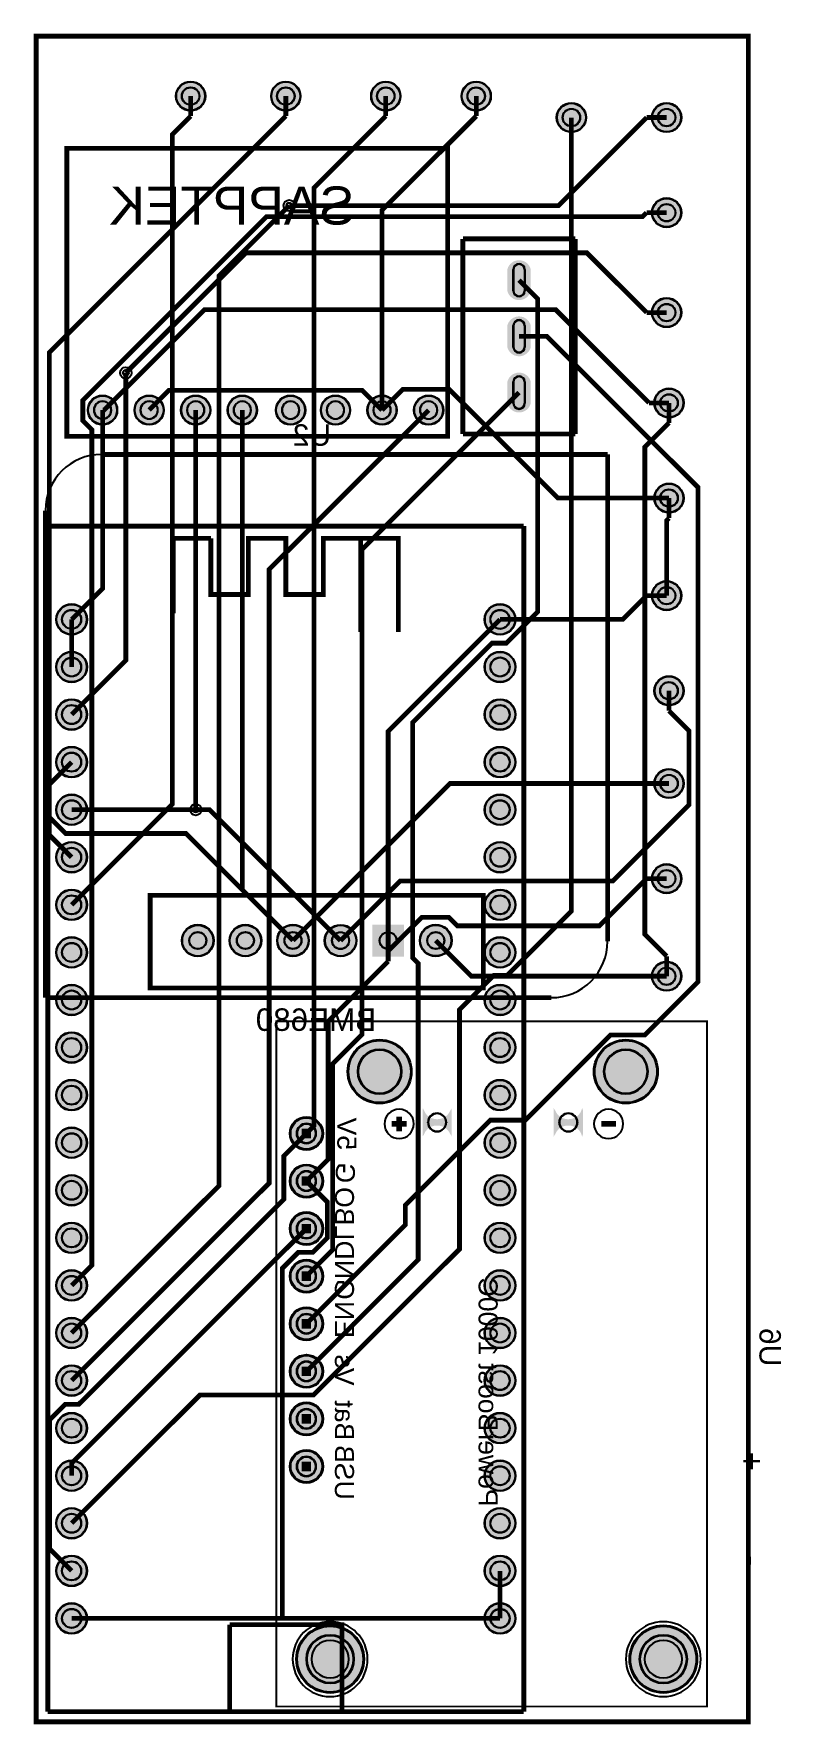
# Model space of a CAD drawing. Header units: millimetres. Extents: x 6.9 to 46.8, y -36.1 to 54.1.
import ezdxf

# ---------------------------------------------------------------- set-up
doc = ezdxf.new("R2010")
doc.units = ezdxf.units.MM
for name, color, linetype, true_color in [('BoardOutLine', 7, 'Continuous', 0xff00ff), ('BottomLayer', 7, 'Continuous', 0x0000ff), ('BottomSilkLayer', 7, 'Continuous', 0x66cc33), ('BottomSolderMaskLayer', 7, 'Continuous', 0xaa00ff), ('Document', 7, 'Continuous', 0xffffff), ('Hole', 7, 'Continuous', 0x222222), ('Inner1', 7, 'Continuous', 0x999966), ('Inner2', 7, 'Continuous', 0x008000), ('Multi-Layer', 7, 'Continuous', 0xc0c0c0), ('TopSilkLayer', 7, 'Continuous', 0xffcc00), ('TopSolderMaskLayer', 7, 'Continuous', 0x800080)]:
    doc.layers.add(name, color=color, linetype=linetype, true_color=true_color)
doc.styles.get("Standard").update_dxf_attribs({"font": 'arial.ttf'})

msp = doc.modelspace()

# ---------------------------------------------------------------- texts
at = {"layer": 'BottomSilkLayer', "text_generation_flag": 2}
for s, height, p in [('U2', 1.143002286004572, (22.731775463551003, 32.13233426466866)), ('BME680', 1.1998983997967998, (25.144780289560458, 0.890271780543685))]:
    msp.add_text(s, height=height, dxfattribs=at).set_placement(p)
for s, height, p in [('5V', 1.0160020320040641, (23.068072136144337, -5.474980949961832)), ('G', 1.0160020320040641, (22.98704597409187, -7.239014478028935)), ('LBO', 1.0160020320040641, (22.941325882651654, -10.287020574041094)), ('GND', 1.0160020320040641, (22.941325882651654, -13.462026924053816)), ('PowerBoost 1000C', 1.0160020320040641, (30.607061214122496, -24.51104902209795)), ('EN', 1.0160020320040641, (22.941071882143888, -15.508001016001913)), ('U6', 1.143002286004572, (45.59309118618239, -17.018034036068002)), ('Vs', 1.0160020320040641, (22.941071882143888, -18.04800609601216)), ('Bat', 1.0160020320040641, (22.941071882143888, -20.969011938023755)), ('USB', 1.0160020320040641, (22.941071882143888, -24.144018288036477)), ('+', 1.27000254000508, (44.5643891287782, -22.606045212090407)), ('-', 1.27000254000508, (44.57708915417834, -27.686055372110673))]:
    msp.add_text(s, height=height, rotation=270, dxfattribs=at).set_placement(p)
at = {"layer": 'BottomSolderMaskLayer', "text_generation_flag": 2}
msp.add_text('SAPPTEK', height=2.0320040640081283, dxfattribs=at).set_placement((24.003048006095923, 43.94208788417586))

# ---------------------------------------------------------------- hatches: boundary and pattern name
at = {"layer": 'BottomSolderMaskLayer'}
for points in [[(14.452654305308718, 50.800076200152375, 1), (16.027457454915016, 50.800076200152375, 1)], [(19.532664465328985, 50.800076200152375, 1), (21.10746761493528, 50.800076200152375, 1)], [(24.866675133350377, 50.800076200152375, 1), (26.441478282956673, 50.800076200152375, 1)], [(29.692684785369742, 50.800076200152375, 1), (31.26748793497604, 50.800076200152375, 1)], [(34.77269494539001, 49.65707391414787, 1), (36.347498094996304, 49.65707391414787, 1)], [(39.85270510541027, 49.65707391414787, 1), (41.42750825501657, 49.65707391414787, 1)], [(39.85270510541027, 44.577063754127494, 1), (41.42750825501657, 44.577063754127494, 1)], [(33.391465582931154, 40.39980580391284, -0.7853981633974483), (32.14066548133095, 40.39980580391284), (32.14066548133095, 41.54637256371291, -0.7853981633974483), (33.391465582931154, 41.54637256371291)], [(39.85270510541027, 39.243053086106215, 1), (41.42750825501657, 39.243053086106215, 1)], [(33.391465582931154, 37.39980580391273, -0.7853981633974483), (32.14066548133095, 37.39980580391273), (32.14066548133095, 38.546372563712794, -0.7853981633974483), (33.391465582931154, 38.546372563712794)], [(33.391465582931154, 34.39980580391284, -0.7853981633974483), (32.14066548133095, 34.39980580391284), (32.14066548133095, 35.54637256371291, -0.7853981633974483), (33.391465582931154, 35.54637256371291)], [(39.97970535941072, 34.41704343408685, 1), (41.55450850901702, 34.41704343408685, 1)], [(9.753619507238957, 34.03606807213623, 1), (11.328422656845257, 34.03606807213623, 1)], [(12.23926847853709, 34.03606807213623, 1), (13.81407162814339, 34.03606807213623, 1)], [(14.724663449327002, 34.03606807213623, 1), (16.2994665989333, 34.03606807213623, 1)], [(17.21031242062491, 34.03606807213623, 1), (18.785115570231206, 34.03606807213623, 1)], [(19.786639573279267, 34.03606807213623, 1), (21.361442722885563, 34.03606807213623, 1)], [(22.18161036322072, 34.03606807213623, 1), (23.756413512827017, 34.03606807213623, 1)], [(24.667005334010632, 34.03606807213623, 1), (26.24180848361693, 34.03606807213623, 1)], [(27.152654305308538, 34.03606807213623, 1), (28.727457454914834, 34.03606807213623, 1)], [(39.97970535941072, 29.337033274066584, 1), (41.55450850901702, 29.337033274066584, 1)], [(39.85270510541027, 24.130022860045756, 1), (41.42750825501657, 24.130022860045756, 1)], [(39.85270510541027, 24.130022860045756, 1), (41.42750825501657, 24.130022860045756, 1)], [(8.064617729235476, 22.86002032004069, 1), (9.71541783083568, 22.86002032004069, 1)], [(30.924663449326896, 22.86002032004069, 1), (32.5754635509271, 22.86002032004069, 1)], [(8.064617729235476, 20.320015240030443, 1), (9.71541783083568, 20.320015240030443, 1)], [(30.924663449326896, 20.320015240030443, 1), (32.5754635509271, 20.320015240030443, 1)], [(39.97970535941072, 19.050012700025377, 1), (41.55450850901702, 19.050012700025377, 1)], [(8.064617729235476, 17.78001016002031, 1), (9.71541783083568, 17.78001016002031, 1)], [(30.924663449326896, 17.78001016002031, 1), (32.5754635509271, 17.78001016002031, 1)], [(8.064617729235476, 15.240005080010178, 1), (9.71541783083568, 15.240005080010178, 1)], [(30.924663449326896, 15.240005080010178, 1), (32.5754635509271, 15.240005080010178, 1)], [(39.97970535941072, 14.097002794005562, 1), (41.55450850901702, 14.097002794005562, 1)], [(8.064617729235476, 12.700000000000045, 1), (9.71541783083568, 12.700000000000045, 1)], [(30.924663449326896, 12.700000000000045, 1), (32.5754635509271, 12.700000000000045, 1)], [(8.064617729235476, 10.1599949199898, 1), (9.71541783083568, 10.1599949199898, 1)], [(30.924663449326896, 10.1599949199898, 1), (32.5754635509271, 10.1599949199898, 1)], [(39.85270510541027, 9.016992633985296, 1), (41.42750825501657, 9.016992633985296, 1)], [(8.064617729235476, 7.619989839979667, 1), (9.71541783083568, 7.619989839979667, 1)], [(30.924663449326896, 7.619989839979667, 1), (32.5754635509271, 7.619989839979667, 1)], [(14.773177546355134, 5.712471424942805, 1), (16.473964947929936, 5.712471424942805, 1)], [(17.31318262636527, 5.712471424942805, 1), (19.01397002794007, 5.712471424942805, 1)], [(19.850647701295465, 5.717551435103019, 1), (21.551435102870265, 5.717551435103019, 1)], [(22.390652781305597, 5.709931419862869, 1), (24.091440182880397, 5.709931419862869, 1)], [(26.63157265571317, 6.560478698661086), (24.930582838869213, 6.560478698661086), (24.930582838869213, 4.859488881817015), (26.63157265571317, 4.859488881817015)], [(27.47054864109726, 5.715011430022855, 1), (29.171564643129265, 5.715011430022855, 1)], [(8.064617729235476, 5.079984759969534, 1), (9.71541783083568, 5.079984759969534, 1)], [(30.924663449326896, 5.079984759969534, 1), (32.5754635509271, 5.079984759969534, 1)], [(39.85270510541027, 3.8099822199644677, 1), (41.42750825501657, 3.8099822199644677, 1)], [(8.064617729235476, 2.5399796799594014, 1), (9.71541783083568, 2.5399796799594014, 1)], [(30.924663449326896, 2.5399796799594014, 1), (32.5754635509271, 2.5399796799594014, 1)], [(8.064617729235476, -2.5400050844837097e-05, 1), (9.71541783083568, -2.5400050844837097e-05, 1)], [(23.615824231648567, -1.2839725679450567, 1), (27.033401066802234, -1.2839725679450567, 1)], [(30.924663449326896, -2.5400050844837097e-05, 1), (32.5754635509271, -2.5400050844837097e-05, 1)], [(36.755778511557146, -1.2839725679450567, 1), (40.173355346710814, -1.2839725679450567, 1)], [(8.064617729235476, -2.5400304800609774, 1), (9.71541783083568, -2.5400304800609774, 1)], [(30.924663449326896, -2.5400304800609774, 1), (32.5754635509271, -2.5400304800609774, 1)], [(29.174244348488585, -3.214376428752871, -0.7853981633974483), (27.614681229362347, -3.214376428752871), (27.614681229362347, -4.7739395478789675, -0.7853981633974483), (29.174244348488585, -4.7739395478789675)], [(36.17424434848881, -3.214376428752871, -0.7853981633974483), (34.614681229362574, -3.214376428752871), (34.614681229362574, -4.7739395478789675, -0.7853981633974483), (36.17424434848881, -4.7739395478789675)], [(8.064617729235476, -5.08003556007111, 1), (9.71541783083568, -5.08003556007111, 1)], [(20.52806705613425, -4.585979171958229, 1), (22.306070612141365, -4.585979171958229, 1)], [(30.924663449326896, -5.08003556007111, 1), (32.5754635509271, -5.08003556007111, 1)], [(20.52806705613425, -7.125984251968362, 1), (22.306070612141365, -7.125984251968362, 1)], [(8.064617729235476, -7.620040640081243, 1), (9.71541783083568, -7.620040640081243, 1)], [(30.924663449326896, -7.620040640081243, 1), (32.5754635509271, -7.620040640081243, 1)], [(20.52806705613425, -9.665989331978608, 1), (22.306070612141365, -9.665989331978608, 1)], [(8.064617729235476, -10.160045720091489, 1), (9.71541783083568, -10.160045720091489, 1)], [(30.924663449326896, -10.160045720091489, 1), (32.5754635509271, -10.160045720091489, 1)], [(20.52806705613425, -12.20599441198874, 1), (22.306070612141365, -12.20599441198874, 1)], [(8.064617729235476, -12.700050800101621, 1), (9.71541783083568, -12.700050800101621, 1)], [(30.924663449326896, -12.700050800101621, 1), (32.5754635509271, -12.700050800101621, 1)], [(8.064617729235476, -15.240055880111754, 1), (9.71541783083568, -15.240055880111754, 1)], [(20.52806705613425, -14.745999491998873, 1), (22.306070612141365, -14.745999491998873, 1)], [(30.924663449326896, -15.240055880111754, 1), (32.5754635509271, -15.240055880111754, 1)], [(8.064617729235476, -17.780060960121887, 1), (9.71541783083568, -17.780060960121887, 1)], [(20.52806705613425, -17.286004572009006, 1), (22.306070612141365, -17.286004572009006, 1)], [(30.924663449326896, -17.780060960121887, 1), (32.5754635509271, -17.780060960121887, 1)], [(20.52806705613425, -19.826009652019252, 1), (22.306070612141365, -19.826009652019252, 1)], [(8.064617729235476, -20.320066040132133, 1), (9.71541783083568, -20.320066040132133, 1)], [(30.924663449326896, -20.320066040132133, 1), (32.5754635509271, -20.320066040132133, 1)], [(20.52806705613425, -22.366014732029385, 1), (22.306070612141365, -22.366014732029385, 1)], [(8.064617729235476, -22.860071120142265, 1), (9.71541783083568, -22.860071120142265, 1)], [(30.924663449326896, -22.860071120142265, 1), (32.5754635509271, -22.860071120142265, 1)], [(8.064617729235476, -25.400076200152398, 1), (9.71541783083568, -25.400076200152398, 1)], [(30.924663449326896, -25.400076200152398, 1), (32.5754635509271, -25.400076200152398, 1)], [(8.064617729235476, -27.94008128016253, 1), (9.71541783083568, -27.94008128016253, 1)], [(30.924663449326896, -27.94008128016253, 1), (32.5754635509271, -27.94008128016253, 1)], [(8.064617729235476, -30.480086360172777, 1), (9.71541783083568, -30.480086360172777, 1)], [(30.924663449326896, -30.480086360172777, 1), (32.5754635509271, -30.480086360172777, 1)], [(20.878333756667526, -32.65303530607048, 1), (24.495808991617995, -32.65303530607048, 1)], [(38.65836931673868, -32.65303530607048, 1), (42.275844551689154, -32.65303530607048, 1)]]:
    msp.add_hatch(color=256, dxfattribs=at).paths.add_polyline_path(points)
at = {"layer": 'Document'}
for points in [[(21.16306832613668, -4.839979679959242), (21.16306832613668, -4.331978663957216), (21.671069342138708, -4.331978663957216), (21.671069342138708, -4.839979679959242)], [(21.16306832613668, -7.379984759969375), (21.16306832613668, -6.871983743967348), (21.671069342138708, -6.871983743967348), (21.671069342138708, -7.379984759969375)], [(21.16306832613668, -9.919989839979621), (21.16306832613668, -9.411988823977595), (21.671069342138708, -9.411988823977595), (21.671069342138708, -9.919989839979621)], [(21.16306832613668, -12.459994919989754), (21.16306832613668, -11.951993903987727), (21.671069342138708, -11.951993903987727), (21.671069342138708, -12.459994919989754)], [(21.16306832613668, -14.999999999999886), (21.16306832613668, -14.49199898399786), (21.671069342138708, -14.49199898399786), (21.671069342138708, -14.999999999999886)], [(21.16306832613668, -17.54000508001002), (21.16306832613668, -17.032004064007992), (21.671069342138708, -17.032004064007992), (21.671069342138708, -17.54000508001002)], [(21.16306832613668, -20.080010160020265), (21.16306832613668, -19.57200914401824), (21.671069342138708, -19.57200914401824), (21.671069342138708, -20.080010160020265)], [(21.16306832613668, -22.620015240030398), (21.16306832613668, -22.11201422402837), (21.671069342138708, -22.11201422402837), (21.671069342138708, -22.620015240030398)]]:
    msp.add_hatch(color=256, dxfattribs=at).paths.add_polyline_path(points)
at = {"layer": 'Multi-Layer'}
for points in [[(33.36606553213105, 40.42308864617735, -0.7853981633974483), (32.16606553213105, 40.42308864617735), (32.16606553213105, 41.52308864617737, -0.7853981633974483), (33.36606553213105, 41.52308864617737)], [(33.36606553213105, 37.42308864617735, -0.7853981633974483), (32.16606553213105, 37.42308864617735), (32.16606553213105, 38.52308864617726, -0.7853981633974483), (33.36606553213105, 38.52308864617726)], [(33.36606553213105, 34.42308864617735, -0.7853981633974483), (32.16606553213105, 34.42308864617735), (32.16606553213105, 35.52308864617737, -0.7853981633974483), (33.36606553213105, 35.52308864617737)], [(9.779019558039058, 34.03606807213623, 1), (11.303022606045156, 34.03606807213623, 1)], [(12.264668529337191, 34.03606807213623, 1), (13.788671577343289, 34.03606807213623, 1)], [(14.750063500127103, 34.03606807213623, 1), (16.2740665481332, 34.03606807213623, 1)], [(17.23571247142501, 34.03606807213623, 1), (18.759715519431104, 34.03606807213623, 1)], [(19.812039624079368, 34.03606807213623, 1), (21.336042672085462, 34.03606807213623, 1)], [(22.20701041402082, 34.03606807213623, 1), (23.731013462026915, 34.03606807213623, 1)], [(24.692405384810733, 34.03606807213623, 1), (26.216408432816827, 34.03606807213623, 1)], [(27.17805435610864, 34.03606807213623, 1), (28.702057404114733, 34.03606807213623, 1)], [(8.090017780035577, 22.86002032004069, 1), (9.690017780035578, 22.86002032004069, 1)], [(30.950063500126998, 22.86002032004069, 1), (32.550063500126996, 22.86002032004069, 1)], [(8.090017780035577, 20.320015240030443, 1), (9.690017780035578, 20.320015240030443, 1)], [(30.950063500126998, 20.320015240030443, 1), (32.550063500126996, 20.320015240030443, 1)], [(8.090017780035577, 17.78001016002031, 1), (9.690017780035578, 17.78001016002031, 1)], [(30.950063500126998, 17.78001016002031, 1), (32.550063500126996, 17.78001016002031, 1)], [(8.090017780035577, 15.240005080010178, 1), (9.690017780035578, 15.240005080010178, 1)], [(30.950063500126998, 15.240005080010178, 1), (32.550063500126996, 15.240005080010178, 1)], [(8.090017780035577, 12.700000000000045, 1), (9.690017780035578, 12.700000000000045, 1)], [(30.950063500126998, 12.700000000000045, 1), (32.550063500126996, 12.700000000000045, 1)], [(8.090017780035577, 10.1599949199898, 1), (9.690017780035578, 10.1599949199898, 1)], [(30.950063500126998, 10.1599949199898, 1), (32.550063500126996, 10.1599949199898, 1)], [(8.090017780035577, 7.619989839979667, 1), (9.690017780035578, 7.619989839979667, 1)], [(30.950063500126998, 7.619989839979667, 1), (32.550063500126996, 7.619989839979667, 1)], [(14.798577597155235, 5.712471424942805, 1), (16.448564897129835, 5.712471424942805, 1)], [(17.33858267716537, 5.712471424942805, 1), (18.988569977139967, 5.712471424942805, 1)], [(19.876047752095566, 5.717551435103019, 1), (21.526035052070164, 5.717551435103019, 1)], [(22.4160528321057, 5.709931419862869, 1), (24.066040132080296, 5.709931419862869, 1)], [(26.60607061214114, 6.534975869951836), (24.956083312166584, 6.534975869951836), (24.956083312166584, 4.884988569977168), (26.60607061214114, 4.884988569977168)], [(27.496050292100563, 5.715011430022855, 1), (29.146062992125962, 5.715011430022855, 1)], [(8.090017780035577, 5.079984759969534, 1), (9.690017780035578, 5.079984759969534, 1)], [(30.950063500126998, 5.079984759969534, 1), (32.550063500126996, 5.079984759969534, 1)], [(8.090017780035577, 2.5399796799594014, 1), (9.690017780035578, 2.5399796799594014, 1)], [(30.950063500126998, 2.5399796799594014, 1), (32.550063500126996, 2.5399796799594014, 1)], [(8.090017780035577, -2.5400050844837097e-05, 1), (9.690017780035578, -2.5400050844837097e-05, 1)], [(23.66662433324877, -1.2839725679450567, 1), (26.98260096520203, -1.2839725679450567, 1)], [(30.950063500126998, -2.5400050844837097e-05, 1), (32.550063500126996, -2.5400050844837097e-05, 1)], [(36.80657861315735, -1.2839725679450567, 1), (40.12255524511061, -1.2839725679450567, 1)], [(8.090017780035577, -2.5400304800609774, 1), (9.690017780035578, -2.5400304800609774, 1)], [(30.950063500126998, -2.5400304800609774, 1), (32.550063500126996, -2.5400304800609774, 1)], [(29.123444246888383, -3.26517653035296, -0.7853981633974483), (27.66548133096255, -3.26517653035296), (27.66548133096255, -4.723139446278765, -0.7853981633974483), (29.123444246888383, -4.723139446278765)], [(36.12344424688861, -3.26517653035296, -0.7853981633974483), (34.66548133096278, -3.26517653035296), (34.66548133096278, -4.723139446278765, -0.7853981633974483), (36.12344424688861, -4.723139446278765)], [(8.090017780035577, -5.08003556007111, 1), (9.690017780035578, -5.08003556007111, 1)], [(20.578867157734454, -4.585979171958229, 1), (22.255270510541163, -4.585979171958229, 1)], [(30.950063500126998, -5.08003556007111, 1), (32.550063500126996, -5.08003556007111, 1)], [(20.578867157734454, -7.125984251968362, 1), (22.255270510541163, -7.125984251968362, 1)], [(8.090017780035577, -7.620040640081243, 1), (9.690017780035578, -7.620040640081243, 1)], [(30.950063500126998, -7.620040640081243, 1), (32.550063500126996, -7.620040640081243, 1)], [(20.578867157734454, -9.665989331978608, 1), (22.255270510541163, -9.665989331978608, 1)], [(8.090017780035577, -10.160045720091489, 1), (9.690017780035578, -10.160045720091489, 1)], [(30.950063500126998, -10.160045720091489, 1), (32.550063500126996, -10.160045720091489, 1)], [(20.578867157734454, -12.20599441198874, 1), (22.255270510541163, -12.20599441198874, 1)], [(8.090017780035577, -12.700050800101621, 1), (9.690017780035578, -12.700050800101621, 1)], [(30.950063500126998, -12.700050800101621, 1), (32.550063500126996, -12.700050800101621, 1)], [(8.090017780035577, -15.240055880111754, 1), (9.690017780035578, -15.240055880111754, 1)], [(20.578867157734454, -14.745999491998873, 1), (22.255270510541163, -14.745999491998873, 1)], [(30.950063500126998, -15.240055880111754, 1), (32.550063500126996, -15.240055880111754, 1)], [(8.090017780035577, -17.780060960121887, 1), (9.690017780035578, -17.780060960121887, 1)], [(20.578867157734454, -17.286004572009006, 1), (22.255270510541163, -17.286004572009006, 1)], [(30.950063500126998, -17.780060960121887, 1), (32.550063500126996, -17.780060960121887, 1)], [(8.090017780035577, -20.320066040132133, 1), (9.690017780035578, -20.320066040132133, 1)], [(20.578867157734454, -19.826009652019252, 1), (22.255270510541163, -19.826009652019252, 1)], [(30.950063500126998, -20.320066040132133, 1), (32.550063500126996, -20.320066040132133, 1)], [(20.578867157734454, -22.366014732029385, 1), (22.255270510541163, -22.366014732029385, 1)], [(8.090017780035577, -22.860071120142265, 1), (9.690017780035578, -22.860071120142265, 1)], [(30.950063500126998, -22.860071120142265, 1), (32.550063500126996, -22.860071120142265, 1)], [(8.090017780035577, -25.400076200152398, 1), (9.690017780035578, -25.400076200152398, 1)], [(30.950063500126998, -25.400076200152398, 1), (32.550063500126996, -25.400076200152398, 1)], [(8.090017780035577, -27.94008128016253, 1), (9.690017780035578, -27.94008128016253, 1)], [(30.950063500126998, -27.94008128016253, 1), (32.550063500126996, -27.94008128016253, 1)], [(8.090017780035577, -30.480086360172777, 1), (9.690017780035578, -30.480086360172777, 1)], [(30.950063500126998, -30.480086360172777, 1), (32.550063500126996, -30.480086360172777, 1)], [(20.92913385826773, -32.65303530607048, 1), (24.445008890017792, -32.65303530607048, 1)], [(38.70916941833888, -32.65303530607048, 1), (42.22504445008895, -32.65303530607048, 1)]]:
    msp.add_hatch(color=256, dxfattribs=at).paths.add_polyline_path(points)
at = {"layer": 'TopSolderMaskLayer'}
for points in [[(14.452654305308718, 50.800076200152375, 1), (16.027457454915016, 50.800076200152375, 1)], [(19.532664465328985, 50.800076200152375, 1), (21.10746761493528, 50.800076200152375, 1)], [(24.866675133350377, 50.800076200152375, 1), (26.441478282956673, 50.800076200152375, 1)], [(29.692684785369742, 50.800076200152375, 1), (31.26748793497604, 50.800076200152375, 1)], [(34.77269494539001, 49.65707391414787, 1), (36.347498094996304, 49.65707391414787, 1)], [(39.85270510541027, 49.65707391414787, 1), (41.42750825501657, 49.65707391414787, 1)], [(39.85270510541027, 44.577063754127494, 1), (41.42750825501657, 44.577063754127494, 1)], [(33.391465582931154, 40.39980580391284, -0.7853981633974483), (32.14066548133095, 40.39980580391284), (32.14066548133095, 41.54637256371291, -0.7853981633974483), (33.391465582931154, 41.54637256371291)], [(39.85270510541027, 39.243053086106215, 1), (41.42750825501657, 39.243053086106215, 1)], [(33.391465582931154, 37.39980580391273, -0.7853981633974483), (32.14066548133095, 37.39980580391273), (32.14066548133095, 38.546372563712794, -0.7853981633974483), (33.391465582931154, 38.546372563712794)], [(33.391465582931154, 34.39980580391284, -0.7853981633974483), (32.14066548133095, 34.39980580391284), (32.14066548133095, 35.54637256371291, -0.7853981633974483), (33.391465582931154, 35.54637256371291)], [(39.97970535941072, 34.41704343408685, 1), (41.55450850901702, 34.41704343408685, 1)], [(9.753619507238957, 34.03606807213623, 1), (11.328422656845257, 34.03606807213623, 1)], [(12.23926847853709, 34.03606807213623, 1), (13.81407162814339, 34.03606807213623, 1)], [(14.724663449327002, 34.03606807213623, 1), (16.2994665989333, 34.03606807213623, 1)], [(17.21031242062491, 34.03606807213623, 1), (18.785115570231206, 34.03606807213623, 1)], [(19.786639573279267, 34.03606807213623, 1), (21.361442722885563, 34.03606807213623, 1)], [(22.18161036322072, 34.03606807213623, 1), (23.756413512827017, 34.03606807213623, 1)], [(24.667005334010632, 34.03606807213623, 1), (26.24180848361693, 34.03606807213623, 1)], [(27.152654305308538, 34.03606807213623, 1), (28.727457454914834, 34.03606807213623, 1)], [(39.97970535941072, 29.337033274066584, 1), (41.55450850901702, 29.337033274066584, 1)], [(39.85270510541027, 24.130022860045756, 1), (41.42750825501657, 24.130022860045756, 1)], [(39.85270510541027, 24.130022860045756, 1), (41.42750825501657, 24.130022860045756, 1)], [(8.064617729235476, 22.86002032004069, 1), (9.71541783083568, 22.86002032004069, 1)], [(30.924663449326896, 22.86002032004069, 1), (32.5754635509271, 22.86002032004069, 1)], [(8.064617729235476, 20.320015240030443, 1), (9.71541783083568, 20.320015240030443, 1)], [(30.924663449326896, 20.320015240030443, 1), (32.5754635509271, 20.320015240030443, 1)], [(39.97970535941072, 19.050012700025377, 1), (41.55450850901702, 19.050012700025377, 1)], [(8.064617729235476, 17.78001016002031, 1), (9.71541783083568, 17.78001016002031, 1)], [(30.924663449326896, 17.78001016002031, 1), (32.5754635509271, 17.78001016002031, 1)], [(8.064617729235476, 15.240005080010178, 1), (9.71541783083568, 15.240005080010178, 1)], [(30.924663449326896, 15.240005080010178, 1), (32.5754635509271, 15.240005080010178, 1)], [(39.97970535941072, 14.097002794005562, 1), (41.55450850901702, 14.097002794005562, 1)], [(8.064617729235476, 12.700000000000045, 1), (9.71541783083568, 12.700000000000045, 1)], [(30.924663449326896, 12.700000000000045, 1), (32.5754635509271, 12.700000000000045, 1)], [(8.064617729235476, 10.1599949199898, 1), (9.71541783083568, 10.1599949199898, 1)], [(30.924663449326896, 10.1599949199898, 1), (32.5754635509271, 10.1599949199898, 1)], [(39.85270510541027, 9.016992633985296, 1), (41.42750825501657, 9.016992633985296, 1)], [(8.064617729235476, 7.619989839979667, 1), (9.71541783083568, 7.619989839979667, 1)], [(30.924663449326896, 7.619989839979667, 1), (32.5754635509271, 7.619989839979667, 1)], [(14.773177546355134, 5.712471424942805, 1), (16.473964947929936, 5.712471424942805, 1)], [(17.31318262636527, 5.712471424942805, 1), (19.01397002794007, 5.712471424942805, 1)], [(19.850647701295465, 5.717551435103019, 1), (21.551435102870265, 5.717551435103019, 1)], [(22.390652781305597, 5.709931419862869, 1), (24.091440182880397, 5.709931419862869, 1)], [(26.63157265571317, 6.560478698661086), (24.930582838869213, 6.560478698661086), (24.930582838869213, 4.859488881817015), (26.63157265571317, 4.859488881817015)], [(27.47054864109726, 5.715011430022855, 1), (29.171564643129265, 5.715011430022855, 1)], [(8.064617729235476, 5.079984759969534, 1), (9.71541783083568, 5.079984759969534, 1)], [(30.924663449326896, 5.079984759969534, 1), (32.5754635509271, 5.079984759969534, 1)], [(39.85270510541027, 3.8099822199644677, 1), (41.42750825501657, 3.8099822199644677, 1)], [(8.064617729235476, 2.5399796799594014, 1), (9.71541783083568, 2.5399796799594014, 1)], [(30.924663449326896, 2.5399796799594014, 1), (32.5754635509271, 2.5399796799594014, 1)], [(8.064617729235476, -2.5400050844837097e-05, 1), (9.71541783083568, -2.5400050844837097e-05, 1)], [(23.615824231648567, -1.2839725679450567, 1), (27.033401066802234, -1.2839725679450567, 1)], [(30.924663449326896, -2.5400050844837097e-05, 1), (32.5754635509271, -2.5400050844837097e-05, 1)], [(36.755778511557146, -1.2839725679450567, 1), (40.173355346710814, -1.2839725679450567, 1)], [(8.064617729235476, -2.5400304800609774, 1), (9.71541783083568, -2.5400304800609774, 1)], [(30.924663449326896, -2.5400304800609774, 1), (32.5754635509271, -2.5400304800609774, 1)], [(29.174244348488585, -3.214376428752871, -0.7853981633974483), (27.614681229362347, -3.214376428752871), (27.614681229362347, -4.7739395478789675, -0.7853981633974483), (29.174244348488585, -4.7739395478789675)], [(36.17424434848881, -3.214376428752871, -0.7853981633974483), (34.614681229362574, -3.214376428752871), (34.614681229362574, -4.7739395478789675, -0.7853981633974483), (36.17424434848881, -4.7739395478789675)], [(8.064617729235476, -5.08003556007111, 1), (9.71541783083568, -5.08003556007111, 1)], [(20.52806705613425, -4.585979171958229, 1), (22.306070612141365, -4.585979171958229, 1)], [(30.924663449326896, -5.08003556007111, 1), (32.5754635509271, -5.08003556007111, 1)], [(20.52806705613425, -7.125984251968362, 1), (22.306070612141365, -7.125984251968362, 1)], [(8.064617729235476, -7.620040640081243, 1), (9.71541783083568, -7.620040640081243, 1)], [(30.924663449326896, -7.620040640081243, 1), (32.5754635509271, -7.620040640081243, 1)], [(20.52806705613425, -9.665989331978608, 1), (22.306070612141365, -9.665989331978608, 1)], [(8.064617729235476, -10.160045720091489, 1), (9.71541783083568, -10.160045720091489, 1)], [(30.924663449326896, -10.160045720091489, 1), (32.5754635509271, -10.160045720091489, 1)], [(20.52806705613425, -12.20599441198874, 1), (22.306070612141365, -12.20599441198874, 1)], [(8.064617729235476, -12.700050800101621, 1), (9.71541783083568, -12.700050800101621, 1)], [(30.924663449326896, -12.700050800101621, 1), (32.5754635509271, -12.700050800101621, 1)], [(8.064617729235476, -15.240055880111754, 1), (9.71541783083568, -15.240055880111754, 1)], [(20.52806705613425, -14.745999491998873, 1), (22.306070612141365, -14.745999491998873, 1)], [(30.924663449326896, -15.240055880111754, 1), (32.5754635509271, -15.240055880111754, 1)], [(8.064617729235476, -17.780060960121887, 1), (9.71541783083568, -17.780060960121887, 1)], [(20.52806705613425, -17.286004572009006, 1), (22.306070612141365, -17.286004572009006, 1)], [(30.924663449326896, -17.780060960121887, 1), (32.5754635509271, -17.780060960121887, 1)], [(20.52806705613425, -19.826009652019252, 1), (22.306070612141365, -19.826009652019252, 1)], [(8.064617729235476, -20.320066040132133, 1), (9.71541783083568, -20.320066040132133, 1)], [(30.924663449326896, -20.320066040132133, 1), (32.5754635509271, -20.320066040132133, 1)], [(20.52806705613425, -22.366014732029385, 1), (22.306070612141365, -22.366014732029385, 1)], [(8.064617729235476, -22.860071120142265, 1), (9.71541783083568, -22.860071120142265, 1)], [(30.924663449326896, -22.860071120142265, 1), (32.5754635509271, -22.860071120142265, 1)], [(8.064617729235476, -25.400076200152398, 1), (9.71541783083568, -25.400076200152398, 1)], [(30.924663449326896, -25.400076200152398, 1), (32.5754635509271, -25.400076200152398, 1)], [(8.064617729235476, -27.94008128016253, 1), (9.71541783083568, -27.94008128016253, 1)], [(30.924663449326896, -27.94008128016253, 1), (32.5754635509271, -27.94008128016253, 1)], [(8.064617729235476, -30.480086360172777, 1), (9.71541783083568, -30.480086360172777, 1)], [(30.924663449326896, -30.480086360172777, 1), (32.5754635509271, -30.480086360172777, 1)], [(20.878333756667526, -32.65303530607048, 1), (24.495808991617995, -32.65303530607048, 1)], [(38.65836931673868, -32.65303530607048, 1), (42.275844551689154, -32.65303530607048, 1)]]:
    msp.add_hatch(color=256, dxfattribs=at).paths.add_polyline_path(points)

# ---------------------------------------------------------------- linework, layer by layer
at = {"layer": 'BoardOutLine', "const_width": 0.25400050800101603}
msp.add_lwpolyline([(7, 54), (45, 54), (45, -36), (7, -36), (7, 54)], close=True, dxfattribs=at)
at = {"layer": 'BottomLayer', "const_width": 0.25400050800101603}
for points in [[(20.320066040132133, 50.800076200152375), (20.320066040132133, 49.733020066040126)], [(20.320066040132133, 49.733020066040126), (7.702336804673678, 37.11529083058167), (7.702336804673678, 11.347701295402658), (8.890043180086423, 10.1599949199898)], [(20.506248412496916, 44.95476250952504), (34.87073914147845, 44.95476250952504), (39.57305054610106, 49.65707391414787)], [(40.64010668021342, 49.65707391414787), (39.57305054610106, 49.65707391414787)], [(39.57305054610106, 44.577063754127494), (39.36527813055636, 44.3692913385828), (19.296697993396037, 44.3692913385828), (9.486436372872731, 34.55902971805949), (9.486436372872731, 33.47825755651513), (9.970815341630669, 32.99387858775731), (9.970815341630669, -11.619278638557262), (8.890043180086423, -12.700050800101621)], [(40.64010668021342, 44.577063754127494), (39.57305054610106, 44.577063754127494)], [(39.57305054610106, 39.243053086106215), (36.38280416560838, 42.43329946659901), (18.188747777495564, 42.43329946659901), (11.783870967741905, 36.02842265684535)], [(10.541046482092952, 34.03604267208539), (10.619786639573249, 34.03604267208539), (15.98834137668291, 39.404597409194935), (34.71249682499365, 39.404597409194935), (39.700050800101735, 34.41704343408685)], [(40.64010668021342, 39.243053086106215), (39.57305054610106, 39.243053086106215)], [(32.766090932181896, 37.97305054610115), (34.25300990601977, 37.97305054610115), (42.31270002540009, 29.913360426720942), (42.31270002540009, 3.5039116078232837), (39.48237236474483, 0.6735839471679128), (37.64569469138951, 0.6735839471679128), (33.095529591059176, -3.876581153162192), (31.23649987299973, -3.876581153162192), (26.69979679959374, -8.413284226568408), (26.69979679959374, -9.463322326644516), (21.417094234188426, -14.746024892049718)], [(25.454432308864625, 34.03604267208539), (24.39575819151628, 35.09471678943362), (14.085369570739203, 35.09471678943362), (13.026695453390857, 34.03604267208539)], [(25.454432308864625, 34.03604267208539), (26.56162052324089, 35.14323088646188), (29.031521463042964, 35.14323088646188), (34.837719075438145, 29.337033274066584), (40.76710693421387, 29.337033274066584)], [(40.76710693421387, 34.41704343408685), (39.700050800101735, 34.41704343408685)], [(8.890043180086423, -17.780060960121887), (19.430048260096555, -7.240055880111754), (19.430048260096555, 25.526009652019297), (27.94008128016253, 34.03604267208539)], [(31.750088900177843, 22.86002032004069), (38.303048006096105, 22.86002032004069), (39.57305054610106, 24.130022860045756)], [(40.64010668021342, 24.130022860045756), (39.57305054610106, 24.130022860045756)], [(40.76710693421387, 19.050012700025377), (40.76710693421387, 17.982956565913128)], [(23.241071882143842, 5.709906019812024), (26.421158242316324, 8.889992379984733), (37.765328930657915, 8.889992379984733), (41.8354330708662, 12.960096520193133), (41.8354330708662, 16.91463042926091), (40.76710693421387, 17.982956565913128)], [(20.70106680213371, 5.717526035052174), (29.080543561087097, 14.097002794005562), (40.76710693421387, 14.097002794005562)], [(25.781076962153975, 5.157708915417857), (27.578638557277145, 6.9552705105411405), (29.01069342138703, 6.9552705105411405), (29.464592329184597, 6.501371602743234), (37.057429514858995, 6.501371602743234), (39.57305054610106, 9.016992633985296)], [(40.64010668021342, 9.016992633985296), (39.57305054610106, 9.016992633985296)], [(25.781076962153975, 5.709906019812024), (25.781076962153975, 5.157708915417857)], [(28.321082042164107, 5.71498602997201), (30.226085852171764, 3.8099822199644677), (40.64010668021342, 3.8099822199644677)], [(21.417094234188426, -7.12600965201932), (22.581432562865302, -5.961671323342671), (22.581432562865302, 1.4056134112267955), (25.781076962153975, 4.605257810515695)], [(25.781076962153975, 5.157708915417857), (25.781076962153975, 4.605257810515695)], [(21.417094234188426, -4.586004572009074), (20.21211582423166, -5.7909829819659535), (20.21211582423166, -8.104165608331186), (9.266217932435893, -19.050063500126953), (8.537490474980814, -19.050063500126953), (7.707670815341544, -19.879883159766223), (7.707670815341544, -26.757708915417766), (8.890043180086423, -27.94008128016253)], [(21.417094234188426, -7.12600965201932), (22.536220472440846, -8.24513589027174), (22.536220472440846, -10.164871729743368), (21.765074930149694, -10.936017272034519), (20.984277368554785, -10.936017272034519), (20.129311658623237, -11.790982981965954), (20.129311658623237, -30.480086360172777)], [(21.417094234188426, -9.666014732029453), (8.890043180086423, -22.19306578613157), (8.890043180086423, -22.860071120142265)], [(20.129311658623237, -30.480086360172777), (8.890043180086423, -30.480086360172777)], [(31.750088900177843, -30.480086360172777), (20.129311658623237, -30.480086360172777)]]:
    msp.add_lwpolyline(points, dxfattribs=at)
at = {"layer": 'BottomSilkLayer'}
for points, const_width in [([(10.490500381000857, 31.66725933451869), (37.4869189738381, 31.66725933451869)], 0.25400050800101603), ([(37.49309118618248, 5.666725933451971), (37.49309118618248, 31.66680213360428)], 0.25400050800101603), ([(7.493014986029948, 2.667005334010696), (7.493014986029948, 28.666776733553547)], 0.25400050800101603), ([(7.493014986029948, 2.667005334010696), (34.48943357886719, 2.667005334010696)], 0.25400050800101603), ([(26.370078740157624, -3.68122936245868), (26.370078740157624, -4.474980949961832)], 0.30480060960121924), ([(26.76682753365526, -4.0779781559562025), (25.97332994665976, -4.0779781559562025)], 0.30480060960121924), ([(37.94284988569984, -4.0779781559562025), (37.149098298196805, -4.0779781559562025)], 0.30480060960121924)]:
    msp.add_lwpolyline(points, dxfattribs=dict(at, const_width=const_width))
for points, const_width in [([(30.861061722123395, 8.128016256032538), (13.08102616205224, 8.128016256032538), (13.08102616205224, 3.1750063500127226), (30.861061722123395, 3.1750063500127226), (30.861061722123395, 8.128016256032538)], 0.25400050800101603), ([(42.79908559817113, -35.17907035814062), (42.79908559817113, 1.3970027940056298), (19.81203962407926, 1.3970027940056298), (19.81203962407926, -35.17907035814062), (42.79908559817113, -35.17907035814062)], 0.1)]:
    msp.add_lwpolyline(points, close=True, dxfattribs=dict(at, const_width=const_width))
for centre, radius, start, end in [((10.490703565923695, 28.667259341399358), 3.0000000000000004, 90, 179.99417886856037), ((34.49072987189993, 5.665481318034722), 3.0000000000000004, 270, 0.04414482781805873), ((26.368046736093447, -4.07822951577873), 0.7818135636271273, 90.14891707348386, 89.85108292651525), ((37.545849732379565, -4.0759461518922535), 0.7818135636271273, 0.14891707347607053, 359.85108292652455), ((22.68465836931682, -32.653033850421934), 2, 90, 89.93087248699074), ((40.46469392938798, -32.653033850421934), 2, 90, 89.93087248699074)]:
    msp.add_arc(centre, radius, start, end, dxfattribs=at)
at = {"layer": 'BottomSolderMaskLayer'}
for points in [[(32.45943943192233, 41.54637256371291), (32.45943943192233, 40.39980580391284)], [(33.072691632339776, 41.54637256371291), (33.072691632339776, 40.39980580391284)], [(32.45943943192233, 38.546372563712794), (32.45943943192233, 37.39980580391273)], [(33.072691632339776, 38.546372563712794), (33.072691632339776, 37.39980580391273)], [(32.45943943192233, 35.54637256371291), (32.45943943192233, 34.39980580391284)], [(33.072691632339776, 35.54637256371291), (33.072691632339776, 34.39980580391284)], [(10.068790110913499, 34.03344340022011), (10.068790110913499, 34.03869274405224)], [(11.013252053170715, 34.03344340022011), (11.013252053170715, 34.03869274405224)], [(12.55422910845835, 34.03344340022011), (12.55422910845835, 34.03869274405224)], [(13.49911099822213, 34.03344340022011), (13.49911099822213, 34.03869274405224)], [(15.039624079248261, 34.03344340022011), (15.039624079248261, 34.03869274405224)], [(15.984505969012043, 34.03344340022011), (15.984505969012043, 34.03869274405224)], [(17.52527305054617, 34.03344340022011), (17.52527305054617, 34.03869274405224)], [(18.470154940309946, 34.03344340022011), (18.470154940309946, 34.03869274405224)], [(20.101600203200526, 34.03344340022011), (20.101600203200526, 34.03869274405224)], [(21.046482092964304, 34.03344340022011), (21.046482092964304, 34.03869274405224)], [(22.49657099314198, 34.03344340022011), (22.49657099314198, 34.03869274405224)], [(23.441452882905757, 34.03344340022011), (23.441452882905757, 34.03869274405224)], [(24.98196596393189, 34.03344340022011), (24.98196596393189, 34.03869274405224)], [(25.92684785369567, 34.03344340022011), (25.92684785369567, 34.03869274405224)], [(27.467614935229797, 34.03344340022011), (27.467614935229797, 34.03869274405224)], [(28.412496824993575, 34.03344340022011), (28.412496824993575, 34.03869274405224)], [(25.324481757734247, -0.09861922366502429), (25.324743540716327, -0.09861922366502429)], [(38.464697820624906, -0.09861922366502429), (38.46443603764283, -0.09861922366502429)], [(25.324481757734247, -2.469325912225089), (25.324743540716327, -2.469325912225089)], [(38.464697820624906, -2.469325912225089), (38.46443603764283, -2.469325912225089)], [(21.417203531376572, -4.05581083889429), (21.416934136898817, -4.05581083889429)], [(27.902931980079877, -3.996874997234272), (27.902931980079877, -3.99144097939768)], [(28.885993597771055, -3.996874997234272), (28.885993597771055, -3.99144097939768)], [(34.902931980080105, -3.996874997234272), (34.902931980080105, -3.99144097939768)], [(35.88599359777128, -3.996874997234272), (35.88599359777128, -3.99144097939768)], [(21.417203531376572, -5.116147505022168), (21.416934136898817, -5.116147505022168)], [(21.417203531376572, -6.595815918904423), (21.416934136898817, -6.595815918904423)], [(21.417203531376572, -7.6561525850323005), (21.416934136898817, -7.6561525850323005)], [(21.417203531376572, -9.135820998914669), (21.416934136898817, -9.135820998914669)], [(21.417203531376572, -10.196157665042547), (21.416934136898817, -10.196157665042547)], [(21.417203531376572, -11.675826078924802), (21.416934136898817, -11.675826078924802)], [(21.417203531376572, -12.73616274505268), (21.416934136898817, -12.73616274505268)], [(21.417203531376572, -14.215831158934934), (21.416934136898817, -14.215831158934934)], [(21.417203531376572, -15.276167825062812), (21.416934136898817, -15.276167825062812)], [(21.417203531376572, -16.755836238945065), (21.416934136898817, -16.755836238945065)], [(21.417203531376572, -17.816172905072946), (21.416934136898817, -17.816172905072946)], [(21.417203531376572, -19.29584131895531), (21.416934136898817, -19.29584131895531)], [(21.417203531376572, -20.356177985083193), (21.416934136898817, -20.356177985083193)], [(21.417203531376572, -21.835846398965444), (21.416934136898817, -21.835846398965444)], [(21.417203531376572, -22.896183065093325), (21.416934136898817, -22.896183065093325)], [(21.401014761572952, -32.650421901046116), (21.401014761572952, -32.65564871109507)], [(23.97312798671257, -32.650421901046116), (23.97312798671257, -32.65564871109507)], [(39.18105032164411, -32.650421901046116), (39.18105032164411, -32.65564871109507)], [(41.753163546783725, -32.650421901046116), (41.753163546783725, -32.65564871109507)]]:
    msp.add_lwpolyline(points, close=True, dxfattribs=at)
for centre, radius in [((15.240055880111868, 50.800076200152375), 0.7874015748031498), ((20.320066040132133, 50.800076200152375), 0.7874015748031498), ((25.654076708153525, 50.800076200152375), 0.7874015748031498), ((30.48008636017289, 50.800076200152375), 0.7874015748031498), ((15.240055880111868, 50.800076200152375), 0.47244094488188987), ((20.320066040132133, 50.800076200152375), 0.47244094488188987), ((25.654076708153525, 50.800076200152375), 0.47244094488188987), ((30.48008636017289, 50.800076200152375), 0.47244094488188987), ((35.560096520193156, 49.65707391414787), 0.7874015748031498), ((35.560096520193156, 49.65707391414787), 0.47244094488188987), ((40.64010668021342, 49.65707391414787), 0.7874015748031498), ((40.64010668021342, 49.65707391414787), 0.47244094488188987), ((40.64010668021342, 44.577063754127494), 0.7874015748031498), ((40.64010668021342, 44.577063754127494), 0.47244094488188987), ((40.64010668021342, 39.243053086106215), 0.7874015748031498), ((40.64010668021342, 39.243053086106215), 0.47244094488188987), ((40.76710693421387, 34.41704343408685), 0.7874015748031498), ((10.541021082042107, 34.03606807213623), 0.7874015748031498), ((13.02667005334024, 34.03606807213623), 0.7874015748031498), ((15.512065024130152, 34.03606807213623), 0.7874015748031498), ((17.997713995428057, 34.03606807213623), 0.7874015748031498), ((20.574041148082415, 34.03606807213623), 0.7874015748031498), ((22.96901193802387, 34.03606807213623), 0.7874015748031498), ((25.45440690881378, 34.03606807213623), 0.7874015748031498), ((27.940055880111686, 34.03606807213623), 0.7874015748031498), ((40.76710693421387, 34.41704343408685), 0.47244094488188987), ((40.76710693421387, 29.337033274066584), 0.7874015748031498), ((40.76710693421387, 29.337033274066584), 0.47244094488188987), ((40.64010668021342, 24.130022860045756), 0.7874015748031498), ((40.64010668021342, 24.130022860045756), 0.7874015748031498), ((40.64010668021342, 24.130022860045756), 0.47244094488188987), ((40.64010668021342, 24.130022860045756), 0.47244094488188987), ((8.890017780035578, 22.86002032004069), 0.8254000508001016), ((31.750063500127, 22.86002032004069), 0.8254000508001016), ((8.890043180086423, 22.85999491998996), 0.5158750317500634), ((31.750038100076154, 22.85999491998996), 0.5158750317500634), ((8.890017780035578, 20.320015240030443), 0.8254000508001016), ((8.890043180086423, 20.320015240030443), 0.5158750317500634), ((31.750063500127, 20.320015240030443), 0.8254000508001016), ((31.750038100076154, 20.320015240030443), 0.5158750317500634), ((40.76710693421387, 19.050012700025377), 0.7874015748031498), ((40.76710693421387, 19.050012700025377), 0.47244094488188987), ((8.890017780035578, 17.78001016002031), 0.8254000508001016), ((8.890043180086423, 17.78001016002031), 0.5158750317500634), ((31.750063500127, 17.78001016002031), 0.8254000508001016), ((31.750038100076154, 17.78001016002031), 0.5158750317500634), ((8.890017780035578, 15.240005080010178), 0.8254000508001016), ((8.890043180086423, 15.240005080010178), 0.5158750317500634), ((31.750063500127, 15.240005080010178), 0.8254000508001016), ((31.750038100076154, 15.240005080010178), 0.5158750317500634), ((40.76710693421387, 14.097002794005562), 0.7874015748031498), ((40.76710693421387, 14.097002794005562), 0.47244094488188987), ((8.890017780035578, 12.700000000000045), 0.8254000508001016), ((8.890043180086423, 12.700000000000045), 0.5158750317500634), ((31.750063500127, 12.700000000000045), 0.8254000508001016), ((31.750038100076154, 12.700000000000045), 0.5158750317500634), ((8.890017780035578, 10.1599949199898), 0.8254000508001016), ((31.750063500127, 10.1599949199898), 0.8254000508001016), ((8.890043180086423, 10.1599949199898), 0.5158750317500634), ((31.750038100076154, 10.1599949199898), 0.5158750317500634), ((40.64010668021342, 9.016992633985296), 0.7874015748031498), ((40.64010668021342, 9.016992633985296), 0.47244094488188987), ((8.890017780035578, 7.619989839979667), 0.8254000508001016), ((8.890043180086423, 7.6200152400305114), 0.5158750317500634), ((31.750063500127, 7.619989839979667), 0.8254000508001016), ((31.750038100076154, 7.6200152400305114), 0.5158750317500634), ((15.623571247142536, 5.712471424942805), 0.8503937007874017), ((18.16357632715267, 5.712471424942805), 0.8503937007874017), ((20.701041402082865, 5.717551435103019), 0.8503937007874017), ((23.241046482092997, 5.709931419862869), 0.8503937007874017), ((28.321056642113263, 5.715011430022855), 0.8505080010160022), ((8.890017780035578, 5.079984759969534), 0.8254000508001016), ((8.890043180086423, 5.080010160020379), 0.5158750317500634), ((15.623571247142536, 5.712471424942805), 0.4587099026414802), ((18.16357632715267, 5.712471424942805), 0.4587099026414802), ((20.701041402082865, 5.717551435103019), 0.4587099026414802), ((23.241046482092997, 5.709931419862869), 0.4587099026414802), ((25.781076962153975, 5.709982219964445), 0.4587644949369732), ((28.321082042164107, 5.71498602997201), 0.4587644949369732), ((31.750063500127, 5.079984759969534), 0.8254000508001016), ((31.750038100076154, 5.080010160020379), 0.5158750317500634), ((40.64010668021342, 3.8099822199644677), 0.7874015748031498), ((40.64010668021342, 3.8099822199644677), 0.47244094488188987), ((8.890017780035578, 2.5399796799594014), 0.8254000508001016), ((8.890043180086423, 2.5400050800102463), 0.5158750317500634), ((31.750063500127, 2.5399796799594014), 0.8254000508001016), ((31.750038100076154, 2.5400050800102463), 0.5158750317500634), ((8.890017780035578, -2.5400050844837097e-05), 0.8254000508001016), ((8.890043180086423, 0), 0.5158750317500634), ((25.3246126492254, -1.2839725679450567), 1.7087884175768355), ((31.750063500127, -2.5400050844837097e-05), 0.8254000508001016), ((31.750038100076154, 0), 0.5158750317500634), ((38.46456692913398, -1.2839725679450567), 1.7087884175768355), ((8.890017780035578, -2.5400304800609774), 0.8254000508001016), ((31.750063500127, -2.5400304800609774), 0.8254000508001016), ((8.890043180086423, -2.5400050800101326), 0.5158750317500634), ((31.750038100076154, -2.5400050800101326), 0.5158750317500634), ((8.890017780035578, -5.08003556007111), 0.8254000508001016), ((21.417068834137808, -4.585979171958229), 0.8890017780035561), ((31.750063500127, -5.08003556007111), 0.8254000508001016), ((8.890043180086423, -5.07998475996942), 0.5158750317500634), ((31.750038100076154, -5.07998475996942), 0.5158750317500634), ((21.417068834137808, -7.125984251968362), 0.8890017780035561), ((8.890017780035578, -7.620040640081243), 0.8254000508001016), ((8.890043180086423, -7.619989839979553), 0.5158750317500634), ((31.750063500127, -7.620040640081243), 0.8254000508001016), ((31.750038100076154, -7.619989839979553), 0.5158750317500634), ((21.417068834137808, -9.665989331978608), 0.8890017780035561), ((8.890017780035578, -10.160045720091489), 0.8254000508001016), ((8.890043180086423, -10.159994919989686), 0.5158750317500634), ((31.750063500127, -10.160045720091489), 0.8254000508001016), ((31.750038100076154, -10.159994919989686), 0.5158750317500634), ((21.417068834137808, -12.20599441198874), 0.8890017780035561), ((8.890017780035578, -12.700050800101621), 0.8254000508001016), ((8.890043180086423, -12.699999999999932), 0.5158750317500634), ((31.750063500127, -12.700050800101621), 0.8254000508001016), ((31.750038100076154, -12.699999999999932), 0.5158750317500634), ((8.890017780035578, -15.240055880111754), 0.8254000508001016), ((21.417068834137808, -14.745999491998873), 0.8890017780035561), ((31.750063500127, -15.240055880111754), 0.8254000508001016), ((8.890043180086423, -15.240005080010064), 0.5158750317500634), ((31.750038100076154, -15.240005080010064), 0.5158750317500634), ((8.890017780035578, -17.780060960121887), 0.8254000508001016), ((21.417068834137808, -17.286004572009006), 0.8890017780035561), ((31.750063500127, -17.780060960121887), 0.8254000508001016), ((8.890043180086423, -17.779984759969466), 0.5158750317500634), ((31.750038100076154, -17.779984759969466), 0.5158750317500634), ((21.417068834137808, -19.826009652019252), 0.8890017780035561), ((8.890017780035578, -20.320066040132133), 0.8254000508001016), ((8.890043180086423, -20.3199898399796), 0.5158750317500634), ((31.750063500127, -20.320066040132133), 0.8254000508001016), ((31.750038100076154, -20.3199898399796), 0.5158750317500634), ((21.417068834137808, -22.366014732029385), 0.8890017780035561), ((8.890017780035578, -22.860071120142265), 0.8254000508001016), ((8.890043180086423, -22.859994919989845), 0.5158750317500634), ((31.750063500127, -22.860071120142265), 0.8254000508001016), ((31.750038100076154, -22.859994919989845), 0.5158750317500634), ((8.890017780035578, -25.400076200152398), 0.8254000508001016), ((8.890043180086423, -25.399999999999977), 0.5158750317500634), ((31.750063500127, -25.400076200152398), 0.8254000508001016), ((31.750038100076154, -25.399999999999977), 0.5158750317500634), ((8.890017780035578, -27.94008128016253), 0.8254000508001016), ((8.890043180086423, -27.94000508001011), 0.5158750317500634), ((31.750063500127, -27.94008128016253), 0.8254000508001016), ((31.750038100076154, -27.94000508001011), 0.5158750317500634), ((8.890017780035578, -30.480086360172777), 0.8254000508001016), ((31.750063500127, -30.480086360172777), 0.8254000508001016), ((8.890043180086423, -30.479984759969398), 0.5158750317500634), ((31.750038100076154, -30.479984759969398), 0.5158750317500634), ((22.68707137414276, -32.65303530607048), 1.8087376174752352), ((40.467106934213916, -32.65303530607048), 1.8087376174752352)]:
    msp.add_circle(centre, radius, dxfattribs=at)
for centre, radius, start, end in [((32.76606553213105, 41.54637256371291), 0.3066261002087222, 360, 180), ((32.76606553213105, 40.39980580391284), 0.3066261002087222, 180, 360), ((32.76606553213105, 38.546372563712794), 0.3066261002087222, 360, 180), ((32.76606553213105, 37.39980580391273), 0.3066261002087222, 180, 360), ((32.76606553213105, 35.54637256371291), 0.3066261002087222, 360, 180), ((10.541021082042107, 34.03869274405224), 0.472230971128609, 360, 540), ((13.02667005334024, 34.03869274405224), 0.47244094488188987, 360, 540), ((15.512065024130152, 34.03869274405224), 0.47244094488188987, 360, 540), ((17.997713995428057, 34.03869274405224), 0.47244094488188987, 360, 540), ((20.574041148082415, 34.03869274405224), 0.47244094488188987, 360, 540), ((22.96901193802387, 34.03869274405224), 0.47244094488188987, 360, 540), ((25.45440690881378, 34.03869274405224), 0.47244094488188987, 360, 540), ((27.940055880111686, 34.03869274405224), 0.47244094488188987, 360, 540), ((32.76606553213105, 34.39980580391284), 0.3066261002087222, 180, 360), ((10.541021082042107, 34.03344340022011), 0.472230971128609, 540, 360), ((13.02667005334024, 34.03344340022011), 0.47244094488188987, 540, 360), ((15.512065024130152, 34.03344340022011), 0.47244094488188987, 540, 360), ((17.997713995428057, 34.03344340022011), 0.47244094488188987, 540, 360), ((20.574041148082415, 34.03344340022011), 0.47244094488188987, 540, 360), ((22.96901193802387, 34.03344340022011), 0.47244094488188987, 540, 360), ((25.45440690881378, 34.03344340022011), 0.47244094488188987, 540, 360), ((27.940055880111686, 34.03344340022011), 0.47244094488188987, 540, 360), ((25.324481757734247, -1.2839725679450567), 1.1853533442800324, 450, 270), ((25.324743540716327, -1.2839725679450567), 1.1853533442800324, 270, 450), ((38.46443603764283, -1.2839725679450567), 1.1853533442800324, 90, 270), ((38.464697820624906, -1.2839725679450567), 1.1853533442800324, 270, 90), ((28.394462788925466, -3.996874997234272), 0.49153080884559, 360, 180), ((35.39446278892569, -3.996874997234272), 0.49153080884559, 360, 180), ((21.417203531376572, -4.585979171958229), 0.5301683330639388, 450, 270), ((21.416934136898817, -4.585979171958229), 0.5301683330639388, 270, 450), ((28.394462788925466, -3.99144097939768), 0.49153080884559, 180, 360), ((35.39446278892569, -3.99144097939768), 0.49153080884559, 180, 360), ((21.417203531376572, -7.125984251968362), 0.5301683330639388, 450, 270), ((21.416934136898817, -7.125984251968362), 0.5301683330639388, 270, 450), ((21.417203531376572, -9.665989331978608), 0.5301683330639388, 450, 270), ((21.416934136898817, -9.665989331978608), 0.5301683330639388, 270, 450), ((21.417203531376572, -12.20599441198874), 0.5301683330639388, 450, 270), ((21.416934136898817, -12.20599441198874), 0.5301683330639388, 270, 450), ((21.417203531376572, -14.745999491998873), 0.5301683330639388, 450, 270), ((21.416934136898817, -14.745999491998873), 0.5301683330639388, 270, 450), ((21.417203531376572, -17.286004572009006), 0.5301683330639388, 450, 270), ((21.416934136898817, -17.286004572009006), 0.5301683330639388, 270, 450), ((21.417203531376572, -19.826009652019252), 0.5301683330639388, 450, 270), ((21.416934136898817, -19.826009652019252), 0.5301683330639388, 270, 450), ((21.417203531376572, -22.366014732029385), 0.5301683330639388, 450, 270), ((21.416934136898817, -22.366014732029385), 0.5301683330639388, 270, 450), ((22.68707137414276, -32.65564871109507), 1.2860566125698067, 360, 540), ((40.467106934213916, -32.65564871109507), 1.2860566125698067, 360, 540), ((22.68707137414276, -32.650421901046116), 1.2860566125698067, 540, 360), ((40.467106934213916, -32.650421901046116), 1.2860566125698067, 540, 360)]:
    msp.add_arc(centre, radius, start, end, dxfattribs=at)
at = {"layer": 'Document'}
for centre in [(22.684404368808828, -32.653031749605475), (22.684404368808828, -32.653031749605475), (22.684404368808828, -32.653031749605475), (22.684404368808828, -32.653031749605475), (40.46443992887998, -32.653031749605475), (40.46443992887998, -32.653031749605475), (40.46443992887998, -32.653031749605475)]:
    msp.add_arc(centre, 1, 90.15280833073405, 89.8471916692651, dxfattribs=at)
at = {"layer": 'Hole'}
for centre in [(20.506248412496916, 44.95476250952504), (11.783870967741905, 36.02842265684535), (15.512090424180997, 12.700000000000045)]:
    msp.add_circle(centre, 0.15240030480060962, dxfattribs=at)
at = {"layer": 'Inner1', "const_width": 0.25400050800101603}
for points in [[(15.240055880111868, 50.800076200152375), (15.240055880111868, 49.733020066040126)], [(25.654076708153525, 50.800076200152375), (25.654076708153525, 49.733020066040126)], [(30.48008636017289, 50.800076200152375), (30.48008636017289, 49.733020066040126)], [(8.890043180086423, 7.619989839979667), (14.269265938531817, 12.999212598425288), (14.269265938531817, 48.7622301244603), (15.240055880111868, 49.733020066040126)], [(8.890043180086423, -25.400076200152398), (15.73408686817379, -18.55603251206503), (21.794792989585858, -18.55603251206503), (29.586004572009188, -10.764820929641814), (29.586004572009188, 2.0200406400813335), (31.418110236220627, 3.85214630429266), (32.124739649479125, 3.85214630429266), (35.560096520193156, 7.287503175006464), (35.560096520193156, 49.65707391414787)], [(21.417094234188426, -4.586004572009074), (21.822733045466293, -4.1803657607314335), (21.822733045466293, 45.901676403352894), (25.654076708153525, 49.733020066040126)], [(30.48008636017289, 49.733020066040126), (25.454432308864625, 44.70736601473209), (25.454432308864625, 34.03604267208539)], [(8.890043180086423, -15.240055880111754), (16.75491490982995, -7.375184150368227), (16.75491490982995, 41.20342900685807), (20.506248412496916, 44.95476250952504)], [(32.766090932181896, 40.97305054610115), (33.75516891033794, 39.983972567945216), (33.75516891033794, 23.257023114046206), (32.08816357632736, 21.59001778003551), (31.32489204978424, 21.59001778003551), (27.085369570739203, 17.3504953009907), (27.085369570739203, 4.787376174752467), (27.384582169164332, 4.488163576327224), (27.384582169164332, -11.318542037083944), (21.417094234188426, -17.28602997205985)], [(8.890043180086423, 17.78001016002031), (11.783870967741905, 20.673837947675906), (11.783870967741905, 36.02842265684535)], [(21.417094234188426, -12.206019812039585), (22.82019304038613, -10.802921005841995), (22.82019304038613, -0.8717551435101996), (24.38940817881644, 0.6974599949199956), (24.38940817881644, 26.596367792735577), (32.766090932181896, 34.97305054610115)], [(40.76710693421387, 34.41704343408685), (40.76710693421387, 33.3499872999746)], [(8.890043180086423, 22.86002032004069), (10.541046482092952, 24.51102362204722), (10.541046482092952, 34.03604267208539)], [(15.512090424180997, 34.03604267208539), (15.512090424180997, 12.700000000000045)], [(20.70106680213371, 5.717526035052174), (17.997739395478902, 8.420853441706981), (17.997739395478902, 34.03604267208539)], [(40.76710693421387, 33.3499872999746), (39.47602235204454, 32.058902717805495), (39.47602235204454, 6.041122682245373), (40.64010668021342, 4.877038354076717)], [(40.76710693421387, 29.337033274066584), (40.76710693421387, 28.26997713995422)], [(40.76710693421387, 28.26997713995422), (40.64010668021342, 28.14297688595377), (40.64010668021342, 24.130022860045756)], [(8.890043180086423, 20.320015240030443), (8.890043180086423, 22.86002032004069)], [(25.781076962153975, 5.709906019812024), (25.781076962153975, 16.891008382016707), (31.750088900177843, 22.86002032004069)], [(40.64010668021342, 3.8099822199644677), (40.64010668021342, 4.877038354076717)], [(31.750088900177843, -27.94008128016253), (31.750088900177843, -30.480086360172777)]]:
    msp.add_lwpolyline(points, dxfattribs=at)
at = {"layer": 'Inner2', "const_width": 0.25400050800101603}
for points in [[(8.890043180086423, 15.240005080010178), (7.6027686055372214, 13.95273050546109), (7.6027686055372214, 12.400025400050936), (8.572796545593064, 11.429997459994865), (14.988595377190677, 11.429997459994865), (20.70106680213371, 5.717526035052174)], [(8.890043180086423, 12.700000000000045), (15.512090424180997, 12.700000000000045)], [(15.512090424180997, 12.700000000000045), (16.25097790195582, 12.700000000000045), (23.241071882143842, 5.709906019812024)]]:
    msp.add_lwpolyline(points, dxfattribs=at)
at = {"layer": 'Multi-Layer'}
for points in [[(32.466065532131054, 41.52308864617737), (32.466065532131054, 40.42308864617735)], [(33.06606553213105, 41.52308864617737), (33.06606553213105, 40.42308864617735)], [(32.466065532131054, 38.52308864617726), (32.466065532131054, 37.42308864617735)], [(33.06606553213105, 38.52308864617726), (33.06606553213105, 37.42308864617735)], [(32.466065532131054, 35.52308864617737), (32.466065532131054, 34.42308864617735)], [(33.06606553213105, 35.52308864617737), (33.06606553213105, 34.42308864617735)], [(10.08402336804668, 34.03352806705618), (10.08402336804668, 34.03860807721628)], [(10.998018796037535, 34.03352806705618), (10.998018796037535, 34.03860807721628)], [(12.56946913893841, 34.03352806705618), (12.56946913893841, 34.03860807721628)], [(13.48387096774207, 34.03352806705618), (13.48387096774207, 34.03860807721628)], [(15.054864109728323, 34.03352806705618), (15.054864109728323, 34.03860807721628)], [(15.969265938531981, 34.03352806705618), (15.969265938531981, 34.03860807721628)], [(17.54051308102623, 34.03352806705618), (17.54051308102623, 34.03860807721628)], [(18.454914909829885, 34.03352806705618), (18.454914909829885, 34.03860807721628)], [(20.116840233680588, 34.03352806705618), (20.116840233680588, 34.03860807721628)], [(21.031242062484242, 34.03352806705618), (21.031242062484242, 34.03860807721628)], [(22.51181102362204, 34.03352806705618), (22.51181102362204, 34.03860807721628)], [(23.426212852425696, 34.03352806705618), (23.426212852425696, 34.03860807721628)], [(24.997205994411953, 34.03352806705618), (24.997205994411953, 34.03860807721628)], [(25.911607823215608, 34.03352806705618), (25.911607823215608, 34.03860807721628)], [(27.48285496570986, 34.03352806705618), (27.48285496570986, 34.03860807721628)], [(28.397256794513513, 34.03352806705618), (28.397256794513513, 34.03860807721628)], [(25.324485648971404, -0.13385826771645615), (25.32473964947917, -0.13385826771645615)], [(38.46469392938775, -0.13385826771645615), (38.46443992887998, -0.13385826771645615)], [(25.324485648971404, -2.434086868173657), (25.32473964947917, -2.434086868173657)], [(38.46469392938775, -2.434086868173657), (38.46443992887998, -2.434086868173657)], [(21.417195834391578, -4.086106172212229), (21.41694183388381, -4.086106172212229)], [(27.919481838963566, -3.996697993395969), (27.919481838963566, -3.991617983235983)], [(28.869443738887366, -3.996697993395969), (28.869443738887366, -3.991617983235983)], [(34.91948183896379, -3.996697993395969), (34.91948183896379, -3.991617983235983)], [(35.8694437388876, -3.996697993395969), (35.8694437388876, -3.991617983235983)], [(21.417195834391578, -5.085852171704229), (21.41694183388381, -5.085852171704229)], [(21.417195834391578, -6.626111252222362), (21.41694183388381, -6.626111252222362)], [(21.417195834391578, -7.625857251714361), (21.41694183388381, -7.625857251714361)], [(21.417195834391578, -9.166116332232608), (21.41694183388381, -9.166116332232608)], [(21.417195834391578, -10.165862331724608), (21.41694183388381, -10.165862331724608)], [(21.417195834391578, -11.70612141224274), (21.41694183388381, -11.70612141224274)], [(21.417195834391578, -12.70586741173474), (21.41694183388381, -12.70586741173474)], [(21.417195834391578, -14.246126492252873), (21.41694183388381, -14.246126492252873)], [(21.417195834391578, -15.245872491744873), (21.41694183388381, -15.245872491744873)], [(21.417195834391578, -16.786131572263006), (21.41694183388381, -16.786131572263006)], [(21.417195834391578, -17.785877571755005), (21.41694183388381, -17.785877571755005)], [(21.417195834391578, -19.326136652273252), (21.41694183388381, -19.326136652273252)], [(21.417195834391578, -20.32588265176525), (21.41694183388381, -20.32588265176525)], [(21.417195834391578, -21.866141732283385), (21.41694183388381, -21.866141732283385)], [(21.417195834391578, -22.865887731775384), (21.41694183388381, -22.865887731775384)], [(21.43713487426976, -32.65049530099054), (21.43713487426976, -32.65557531115064)], [(23.937007874015762, -32.65049530099054), (23.937007874015762, -32.65557531115064)], [(39.217170434340915, -32.65049530099054), (39.217170434340915, -32.65557531115064)], [(41.71704343408692, -32.65049530099054), (41.71704343408692, -32.65557531115064)]]:
    msp.add_lwpolyline(points, close=True, dxfattribs=at)
for centre, radius in [((15.240055880111868, 50.800076200152375), 0.7620015240030481), ((20.320066040132133, 50.800076200152375), 0.7620015240030481), ((25.654076708153525, 50.800076200152375), 0.7620015240030481), ((30.48008636017289, 50.800076200152375), 0.7620015240030481), ((15.240055880111868, 50.800076200152375), 0.45720091440182886), ((20.320066040132133, 50.800076200152375), 0.45720091440182886), ((25.654076708153525, 50.800076200152375), 0.45720091440182886), ((30.48008636017289, 50.800076200152375), 0.45720091440182886), ((35.560096520193156, 49.65707391414787), 0.7620015240030481), ((35.560096520193156, 49.65707391414787), 0.45720091440182886), ((40.64010668021342, 49.65707391414787), 0.7620015240030481), ((40.64010668021342, 49.65707391414787), 0.45720091440182886), ((20.506248412496916, 44.95476250952504), 0.30480060960121924), ((40.64010668021342, 44.577063754127494), 0.7620015240030481), ((40.64010668021342, 44.577063754127494), 0.45720091440182886), ((40.64010668021342, 39.243053086106215), 0.7620015240030481), ((40.64010668021342, 39.243053086106215), 0.45720091440182886), ((11.783870967741905, 36.02842265684535), 0.30480060960121924), ((10.541021082042107, 34.03606807213623), 0.7620015240030481), ((13.02667005334024, 34.03606807213623), 0.7620015240030481), ((15.512065024130152, 34.03606807213623), 0.7620015240030481), ((17.997713995428057, 34.03606807213623), 0.7620015240030481), ((20.574041148082415, 34.03606807213623), 0.7620015240030481), ((22.96901193802387, 34.03606807213623), 0.7620015240030481), ((25.45440690881378, 34.03606807213623), 0.7620015240030481), ((27.940055880111686, 34.03606807213623), 0.7620015240030481), ((40.76710693421387, 34.41704343408685), 0.7620015240030481), ((40.76710693421387, 34.41704343408685), 0.45720091440182886), ((40.76710693421387, 29.337033274066584), 0.7620015240030481), ((40.76710693421387, 29.337033274066584), 0.45720091440182886), ((40.64010668021342, 24.130022860045756), 0.7620015240030481), ((40.64010668021342, 24.130022860045756), 0.7620015240030481), ((40.64010668021342, 24.130022860045756), 0.45720091440182886), ((40.64010668021342, 24.130022860045756), 0.45720091440182886), ((8.890017780035578, 22.86002032004069), 0.8), ((31.750063500127, 22.86002032004069), 0.8), ((8.890043180086423, 22.85999491998996), 0.5), ((31.750038100076154, 22.85999491998996), 0.5), ((8.890017780035578, 20.320015240030443), 0.8), ((8.890043180086423, 20.320015240030443), 0.5), ((31.750063500127, 20.320015240030443), 0.8), ((31.750038100076154, 20.320015240030443), 0.5), ((40.76710693421387, 19.050012700025377), 0.7620015240030481), ((40.76710693421387, 19.050012700025377), 0.45720091440182886), ((8.890017780035578, 17.78001016002031), 0.8), ((8.890043180086423, 17.78001016002031), 0.5), ((31.750063500127, 17.78001016002031), 0.8), ((31.750038100076154, 17.78001016002031), 0.5), ((8.890017780035578, 15.240005080010178), 0.8), ((8.890043180086423, 15.240005080010178), 0.5), ((31.750063500127, 15.240005080010178), 0.8), ((31.750038100076154, 15.240005080010178), 0.5), ((40.76710693421387, 14.097002794005562), 0.7620015240030481), ((40.76710693421387, 14.097002794005562), 0.45720091440182886), ((8.890017780035578, 12.700000000000045), 0.8), ((8.890043180086423, 12.700000000000045), 0.5), ((15.512090424180997, 12.700000000000045), 0.30480060960121924), ((31.750063500127, 12.700000000000045), 0.8), ((31.750038100076154, 12.700000000000045), 0.5), ((8.890017780035578, 10.1599949199898), 0.8), ((31.750063500127, 10.1599949199898), 0.8), ((8.890043180086423, 10.1599949199898), 0.5), ((31.750038100076154, 10.1599949199898), 0.5), ((40.64010668021342, 9.016992633985296), 0.7620015240030481), ((40.64010668021342, 9.016992633985296), 0.45720091440182886), ((8.890017780035578, 7.619989839979667), 0.8), ((31.750063500127, 7.619989839979667), 0.8), ((8.890043180086423, 7.6200152400305114), 0.5), ((31.750038100076154, 7.6200152400305114), 0.5), ((15.623571247142536, 5.712471424942805), 0.8249936499873002), ((18.16357632715267, 5.712471424942805), 0.8249936499873002), ((20.701041402082865, 5.717551435103019), 0.8249936499873002), ((23.241046482092997, 5.709931419862869), 0.8249936499873002), ((28.321056642113263, 5.715011430022855), 0.8250063500127002), ((8.890017780035578, 5.079984759969534), 0.8), ((8.890043180086423, 5.080010160020379), 0.5), ((15.623571247142536, 5.712471424942805), 0.4450088900177801), ((18.16357632715267, 5.712471424942805), 0.4450088900177801), ((20.701041402082865, 5.717551435103019), 0.4450088900177801), ((23.241046482092997, 5.709931419862869), 0.4450088900177801), ((25.781076962153975, 5.709982219964445), 0.4450088900177801), ((28.321082042164107, 5.71498602997201), 0.4450088900177801), ((31.750063500127, 5.079984759969534), 0.8), ((31.750038100076154, 5.080010160020379), 0.5), ((40.64010668021342, 3.8099822199644677), 0.7620015240030481), ((40.64010668021342, 3.8099822199644677), 0.45720091440182886), ((8.890017780035578, 2.5399796799594014), 0.8), ((8.890043180086423, 2.5400050800102463), 0.5), ((31.750063500127, 2.5399796799594014), 0.8), ((31.750038100076154, 2.5400050800102463), 0.5), ((8.890017780035578, -2.5400050844837097e-05), 0.8), ((8.890043180086423, 0), 0.5), ((25.3246126492254, -1.2839725679450567), 1.6579883159766322), ((31.750063500127, -2.5400050844837097e-05), 0.8), ((31.750038100076154, 0), 0.5), ((38.46456692913398, -1.2839725679450567), 1.6579883159766322), ((8.890017780035578, -2.5400304800609774), 0.8), ((31.750063500127, -2.5400304800609774), 0.8), ((8.890043180086423, -2.5400050800101326), 0.5), ((31.750038100076154, -2.5400050800101326), 0.5), ((8.890017780035578, -5.08003556007111), 0.8), ((21.417068834137808, -4.585979171958229), 0.8382016764033529), ((31.750063500127, -5.08003556007111), 0.8), ((8.890043180086423, -5.07998475996942), 0.5), ((31.750038100076154, -5.07998475996942), 0.5), ((21.417068834137808, -7.125984251968362), 0.8382016764033529), ((8.890017780035578, -7.620040640081243), 0.8), ((8.890043180086423, -7.619989839979553), 0.5), ((31.750063500127, -7.620040640081243), 0.8), ((31.750038100076154, -7.619989839979553), 0.5), ((21.417068834137808, -9.665989331978608), 0.8382016764033529), ((8.890017780035578, -10.160045720091489), 0.8), ((8.890043180086423, -10.159994919989686), 0.5), ((31.750063500127, -10.160045720091489), 0.8), ((31.750038100076154, -10.159994919989686), 0.5), ((21.417068834137808, -12.20599441198874), 0.8382016764033529), ((8.890017780035578, -12.700050800101621), 0.8), ((8.890043180086423, -12.699999999999932), 0.5), ((31.750063500127, -12.700050800101621), 0.8), ((31.750038100076154, -12.699999999999932), 0.5), ((8.890017780035578, -15.240055880111754), 0.8), ((21.417068834137808, -14.745999491998873), 0.8382016764033529), ((31.750063500127, -15.240055880111754), 0.8), ((8.890043180086423, -15.240005080010064), 0.5), ((31.750038100076154, -15.240005080010064), 0.5), ((8.890017780035578, -17.780060960121887), 0.8), ((21.417068834137808, -17.286004572009006), 0.8382016764033529), ((31.750063500127, -17.780060960121887), 0.8), ((8.890043180086423, -17.779984759969466), 0.5), ((31.750038100076154, -17.779984759969466), 0.5), ((8.890017780035578, -20.320066040132133), 0.8), ((8.890043180086423, -20.3199898399796), 0.5), ((21.417068834137808, -19.826009652019252), 0.8382016764033529), ((31.750063500127, -20.320066040132133), 0.8), ((31.750038100076154, -20.3199898399796), 0.5), ((21.417068834137808, -22.366014732029385), 0.8382016764033529), ((8.890017780035578, -22.860071120142265), 0.8), ((8.890043180086423, -22.859994919989845), 0.5), ((31.750063500127, -22.860071120142265), 0.8), ((31.750038100076154, -22.859994919989845), 0.5), ((8.890017780035578, -25.400076200152398), 0.8), ((8.890043180086423, -25.399999999999977), 0.5), ((31.750063500127, -25.400076200152398), 0.8), ((31.750038100076154, -25.399999999999977), 0.5), ((8.890017780035578, -27.94008128016253), 0.8), ((8.890043180086423, -27.94000508001011), 0.5), ((31.750063500127, -27.94008128016253), 0.8), ((31.750038100076154, -27.94000508001011), 0.5), ((8.890017780035578, -30.480086360172777), 0.8), ((31.750063500127, -30.480086360172777), 0.8), ((8.890043180086423, -30.479984759969398), 0.5), ((31.750038100076154, -30.479984759969398), 0.5), ((22.68707137414276, -32.65303530607048), 1.757937515875032), ((40.467106934213916, -32.65303530607048), 1.757937515875032)]:
    msp.add_circle(centre, radius, dxfattribs=at)
for centre, radius, start, end in [((32.76606553213105, 41.52308864617737), 0.30000000000000004, 360, 180), ((32.76606553213105, 40.42308864617735), 0.30000000000000004, 180, 360), ((32.76606553213105, 38.52308864617726), 0.30000000000000004, 360, 180), ((32.76606553213105, 37.42308864617735), 0.30000000000000004, 180, 360), ((32.76606553213105, 35.52308864617737), 0.30000000000000004, 360, 180), ((10.541021082042107, 34.03860807721628), 0.45699771399542805, 360, 540), ((13.02667005334024, 34.03860807721628), 0.45720091440182886, 360, 540), ((15.512065024130152, 34.03860807721628), 0.45720091440182886, 360, 540), ((17.997713995428057, 34.03860807721628), 0.45720091440182886, 360, 540), ((20.574041148082415, 34.03860807721628), 0.45720091440182886, 360, 540), ((22.96901193802387, 34.03860807721628), 0.45720091440182886, 360, 540), ((25.45440690881378, 34.03860807721628), 0.45720091440182886, 360, 540), ((27.940055880111686, 34.03860807721628), 0.45720091440182886, 360, 540), ((32.76606553213105, 34.42308864617735), 0.30000000000000004, 180, 360), ((10.541021082042107, 34.03352806705618), 0.45699771399542805, 540, 360), ((13.02667005334024, 34.03352806705618), 0.45720091440182886, 540, 360), ((15.512065024130152, 34.03352806705618), 0.45720091440182886, 540, 360), ((17.997713995428057, 34.03352806705618), 0.45720091440182886, 540, 360), ((20.574041148082415, 34.03352806705618), 0.45720091440182886, 540, 360), ((22.96901193802387, 34.03352806705618), 0.45720091440182886, 540, 360), ((25.45440690881378, 34.03352806705618), 0.45720091440182886, 540, 360), ((27.940055880111686, 34.03352806705618), 0.45720091440182886, 540, 360), ((25.324485648971404, -1.2839725679450567), 1.1501143002286005, 450, 270), ((25.32473964947917, -1.2839725679450567), 1.1501143002286005, 270, 450), ((38.46443992887998, -1.2839725679450567), 1.1501143002286005, 90, 270), ((38.46469392938775, -1.2839725679450567), 1.1501143002286005, 270, 90), ((28.394462788925466, -3.996697993395969), 0.4749809499619, 360, 180), ((35.39446278892569, -3.996697993395969), 0.4749809499619, 360, 180), ((21.417195834391578, -4.585979171958229), 0.4998729997459995, 450, 270), ((21.41694183388381, -4.585979171958229), 0.4998729997459995, 270, 450), ((28.394462788925466, -3.991617983235983), 0.4749809499619, 180, 360), ((35.39446278892569, -3.991617983235983), 0.4749809499619, 180, 360), ((21.417195834391578, -7.125984251968362), 0.4998729997459995, 450, 270), ((21.41694183388381, -7.125984251968362), 0.4998729997459995, 270, 450), ((21.417195834391578, -9.665989331978608), 0.4998729997459995, 450, 270), ((21.41694183388381, -9.665989331978608), 0.4998729997459995, 270, 450), ((21.417195834391578, -12.20599441198874), 0.4998729997459995, 450, 270), ((21.41694183388381, -12.20599441198874), 0.4998729997459995, 270, 450), ((21.417195834391578, -14.745999491998873), 0.4998729997459995, 450, 270), ((21.41694183388381, -14.745999491998873), 0.4998729997459995, 270, 450), ((21.417195834391578, -17.286004572009006), 0.4998729997459995, 450, 270), ((21.41694183388381, -17.286004572009006), 0.4998729997459995, 270, 450), ((21.417195834391578, -19.826009652019252), 0.4998729997459995, 450, 270), ((21.41694183388381, -19.826009652019252), 0.4998729997459995, 270, 450), ((21.417195834391578, -22.366014732029385), 0.4998729997459995, 450, 270), ((21.41694183388381, -22.366014732029385), 0.4998729997459995, 270, 450), ((22.68707137414276, -32.65557531115064), 1.249936499873, 360, 540), ((40.467106934213916, -32.65557531115064), 1.249936499873, 360, 540), ((22.68707137414276, -32.65049530099054), 1.249936499873, 540, 360), ((40.467106934213916, -32.65049530099054), 1.249936499873, 540, 360)]:
    msp.add_arc(centre, radius, start, end, dxfattribs=at)
at = {"layer": 'TopSilkLayer', "const_width": 0.25400050800101603}
msp.add_lwpolyline([(8.63601727203445, 32.6390652781306), (8.63601727203445, 48.006096012192074), (28.95605791211574, 48.006096012192074), (28.95605791211574, 32.6390652781306), (8.63601727203445, 32.6390652781306)], close=True, dxfattribs=at)
for points in [[(29.76606553213105, 32.766065532131165), (29.76606553213105, 43.18008636017282)], [(29.76606553213105, 43.18008636017282), (35.76606553213105, 43.18008636017282)], [(35.76606553213105, 32.766065532131165), (35.76606553213105, 43.18008636017282)], [(29.76606553213105, 32.766065532131165), (35.76606553213105, 32.766065532131165)], [(7.619989839979553, -35.45996951993902), (7.619989839979553, 27.83997967995947)], [(7.619989839979553, 27.83997967995947), (33.02004064008133, 27.83997967995947)], [(16.320116840233823, 27.189966979933956), (14.319989839979826, 27.189966979933956), (14.319989839979826, 23.190017780035646)], [(16.320116840233823, 27.189966979933956), (16.320116840233823, 24.190017780035646), (18.320015240030443, 24.190017780035646), (18.320015240030443, 27.189966979933956), (20.320015240030443, 27.189966979933956), (20.320015240030443, 24.190017780035646), (22.320015240030443, 24.190017780035646), (22.320015240030443, 27.189966979933956), (24.32001524003067, 27.189966979933956), (24.32001524003067, 22.190017780035532)], [(24.20195580391146, 27.189966979933956), (26.320040640081288, 27.189966979933956), (26.320040640081288, 22.190017780035532)], [(33.02004064008133, 27.83997967995947), (33.02004064008133, -35.45996951993902)], [(17.320015240030443, -30.8100076200152), (23.32001524003067, -30.8100076200152), (23.32001524003067, -35.45996951993902)], [(17.320015240030443, -30.8100076200152), (17.320015240030443, -35.45996951993902)], [(33.02004064008133, -35.45996951993902), (7.619989839979553, -35.45996951993902)]]:
    msp.add_lwpolyline(points, dxfattribs=at)
at = {"layer": 'TopSolderMaskLayer'}
for points in [[(32.45943943192233, 41.54637256371291), (32.45943943192233, 40.39980580391284)], [(33.072691632339776, 41.54637256371291), (33.072691632339776, 40.39980580391284)], [(32.45943943192233, 38.546372563712794), (32.45943943192233, 37.39980580391273)], [(33.072691632339776, 38.546372563712794), (33.072691632339776, 37.39980580391273)], [(32.45943943192233, 35.54637256371291), (32.45943943192233, 34.39980580391284)], [(33.072691632339776, 35.54637256371291), (33.072691632339776, 34.39980580391284)], [(10.068790110913499, 34.03344340022011), (10.068790110913499, 34.03869274405224)], [(11.013252053170715, 34.03344340022011), (11.013252053170715, 34.03869274405224)], [(12.55422910845835, 34.03344340022011), (12.55422910845835, 34.03869274405224)], [(13.49911099822213, 34.03344340022011), (13.49911099822213, 34.03869274405224)], [(15.039624079248261, 34.03344340022011), (15.039624079248261, 34.03869274405224)], [(15.984505969012043, 34.03344340022011), (15.984505969012043, 34.03869274405224)], [(17.52527305054617, 34.03344340022011), (17.52527305054617, 34.03869274405224)], [(18.470154940309946, 34.03344340022011), (18.470154940309946, 34.03869274405224)], [(20.101600203200526, 34.03344340022011), (20.101600203200526, 34.03869274405224)], [(21.046482092964304, 34.03344340022011), (21.046482092964304, 34.03869274405224)], [(22.49657099314198, 34.03344340022011), (22.49657099314198, 34.03869274405224)], [(23.441452882905757, 34.03344340022011), (23.441452882905757, 34.03869274405224)], [(24.98196596393189, 34.03344340022011), (24.98196596393189, 34.03869274405224)], [(25.92684785369567, 34.03344340022011), (25.92684785369567, 34.03869274405224)], [(27.467614935229797, 34.03344340022011), (27.467614935229797, 34.03869274405224)], [(28.412496824993575, 34.03344340022011), (28.412496824993575, 34.03869274405224)], [(25.324481757734247, -0.09861922366502429), (25.324743540716327, -0.09861922366502429)], [(38.464697820624906, -0.09861922366502429), (38.46443603764283, -0.09861922366502429)], [(25.324481757734247, -2.469325912225089), (25.324743540716327, -2.469325912225089)], [(38.464697820624906, -2.469325912225089), (38.46443603764283, -2.469325912225089)], [(21.417203531376572, -4.05581083889429), (21.416934136898817, -4.05581083889429)], [(27.902931980079877, -3.996874997234272), (27.902931980079877, -3.99144097939768)], [(28.885993597771055, -3.996874997234272), (28.885993597771055, -3.99144097939768)], [(34.902931980080105, -3.996874997234272), (34.902931980080105, -3.99144097939768)], [(35.88599359777128, -3.996874997234272), (35.88599359777128, -3.99144097939768)], [(21.417203531376572, -5.116147505022168), (21.416934136898817, -5.116147505022168)], [(21.417203531376572, -6.595815918904423), (21.416934136898817, -6.595815918904423)], [(21.417203531376572, -7.6561525850323005), (21.416934136898817, -7.6561525850323005)], [(21.417203531376572, -9.135820998914669), (21.416934136898817, -9.135820998914669)], [(21.417203531376572, -10.196157665042547), (21.416934136898817, -10.196157665042547)], [(21.417203531376572, -11.675826078924802), (21.416934136898817, -11.675826078924802)], [(21.417203531376572, -12.73616274505268), (21.416934136898817, -12.73616274505268)], [(21.417203531376572, -14.215831158934934), (21.416934136898817, -14.215831158934934)], [(21.417203531376572, -15.276167825062812), (21.416934136898817, -15.276167825062812)], [(21.417203531376572, -16.755836238945065), (21.416934136898817, -16.755836238945065)], [(21.417203531376572, -17.816172905072946), (21.416934136898817, -17.816172905072946)], [(21.417203531376572, -19.29584131895531), (21.416934136898817, -19.29584131895531)], [(21.417203531376572, -20.356177985083193), (21.416934136898817, -20.356177985083193)], [(21.417203531376572, -21.835846398965444), (21.416934136898817, -21.835846398965444)], [(21.417203531376572, -22.896183065093325), (21.416934136898817, -22.896183065093325)], [(21.401014761572952, -32.650421901046116), (21.401014761572952, -32.65564871109507)], [(23.97312798671257, -32.650421901046116), (23.97312798671257, -32.65564871109507)], [(39.18105032164411, -32.650421901046116), (39.18105032164411, -32.65564871109507)], [(41.753163546783725, -32.650421901046116), (41.753163546783725, -32.65564871109507)]]:
    msp.add_lwpolyline(points, close=True, dxfattribs=at)
for centre, radius in [((15.240055880111868, 50.800076200152375), 0.7874015748031498), ((20.320066040132133, 50.800076200152375), 0.7874015748031498), ((25.654076708153525, 50.800076200152375), 0.7874015748031498), ((30.48008636017289, 50.800076200152375), 0.7874015748031498), ((15.240055880111868, 50.800076200152375), 0.47244094488188987), ((20.320066040132133, 50.800076200152375), 0.47244094488188987), ((25.654076708153525, 50.800076200152375), 0.47244094488188987), ((30.48008636017289, 50.800076200152375), 0.47244094488188987), ((35.560096520193156, 49.65707391414787), 0.7874015748031498), ((35.560096520193156, 49.65707391414787), 0.47244094488188987), ((40.64010668021342, 49.65707391414787), 0.7874015748031498), ((40.64010668021342, 49.65707391414787), 0.47244094488188987), ((40.64010668021342, 44.577063754127494), 0.7874015748031498), ((40.64010668021342, 44.577063754127494), 0.47244094488188987), ((40.64010668021342, 39.243053086106215), 0.7874015748031498), ((40.64010668021342, 39.243053086106215), 0.47244094488188987), ((40.76710693421387, 34.41704343408685), 0.7874015748031498), ((10.541021082042107, 34.03606807213623), 0.7874015748031498), ((13.02667005334024, 34.03606807213623), 0.7874015748031498), ((15.512065024130152, 34.03606807213623), 0.7874015748031498), ((17.997713995428057, 34.03606807213623), 0.7874015748031498), ((20.574041148082415, 34.03606807213623), 0.7874015748031498), ((22.96901193802387, 34.03606807213623), 0.7874015748031498), ((25.45440690881378, 34.03606807213623), 0.7874015748031498), ((27.940055880111686, 34.03606807213623), 0.7874015748031498), ((40.76710693421387, 34.41704343408685), 0.47244094488188987), ((40.76710693421387, 29.337033274066584), 0.7874015748031498), ((40.76710693421387, 29.337033274066584), 0.47244094488188987), ((40.64010668021342, 24.130022860045756), 0.7874015748031498), ((40.64010668021342, 24.130022860045756), 0.7874015748031498), ((40.64010668021342, 24.130022860045756), 0.47244094488188987), ((40.64010668021342, 24.130022860045756), 0.47244094488188987), ((8.890017780035578, 22.86002032004069), 0.8254000508001016), ((31.750063500127, 22.86002032004069), 0.8254000508001016), ((8.890043180086423, 22.85999491998996), 0.5158750317500634), ((31.750038100076154, 22.85999491998996), 0.5158750317500634), ((8.890017780035578, 20.320015240030443), 0.8254000508001016), ((8.890043180086423, 20.320015240030443), 0.5158750317500634), ((31.750063500127, 20.320015240030443), 0.8254000508001016), ((31.750038100076154, 20.320015240030443), 0.5158750317500634), ((40.76710693421387, 19.050012700025377), 0.7874015748031498), ((40.76710693421387, 19.050012700025377), 0.47244094488188987), ((8.890017780035578, 17.78001016002031), 0.8254000508001016), ((8.890043180086423, 17.78001016002031), 0.5158750317500634), ((31.750063500127, 17.78001016002031), 0.8254000508001016), ((31.750038100076154, 17.78001016002031), 0.5158750317500634), ((8.890017780035578, 15.240005080010178), 0.8254000508001016), ((8.890043180086423, 15.240005080010178), 0.5158750317500634), ((31.750063500127, 15.240005080010178), 0.8254000508001016), ((31.750038100076154, 15.240005080010178), 0.5158750317500634), ((40.76710693421387, 14.097002794005562), 0.7874015748031498), ((40.76710693421387, 14.097002794005562), 0.47244094488188987), ((8.890017780035578, 12.700000000000045), 0.8254000508001016), ((8.890043180086423, 12.700000000000045), 0.5158750317500634), ((31.750063500127, 12.700000000000045), 0.8254000508001016), ((31.750038100076154, 12.700000000000045), 0.5158750317500634), ((8.890017780035578, 10.1599949199898), 0.8254000508001016), ((31.750063500127, 10.1599949199898), 0.8254000508001016), ((8.890043180086423, 10.1599949199898), 0.5158750317500634), ((31.750038100076154, 10.1599949199898), 0.5158750317500634), ((40.64010668021342, 9.016992633985296), 0.7874015748031498), ((40.64010668021342, 9.016992633985296), 0.47244094488188987), ((8.890017780035578, 7.619989839979667), 0.8254000508001016), ((8.890043180086423, 7.6200152400305114), 0.5158750317500634), ((31.750063500127, 7.619989839979667), 0.8254000508001016), ((31.750038100076154, 7.6200152400305114), 0.5158750317500634), ((15.623571247142536, 5.712471424942805), 0.8503937007874017), ((18.16357632715267, 5.712471424942805), 0.8503937007874017), ((20.701041402082865, 5.717551435103019), 0.8503937007874017), ((23.241046482092997, 5.709931419862869), 0.8503937007874017), ((28.321056642113263, 5.715011430022855), 0.8505080010160022), ((8.890017780035578, 5.079984759969534), 0.8254000508001016), ((8.890043180086423, 5.080010160020379), 0.5158750317500634), ((15.623571247142536, 5.712471424942805), 0.4587099026414802), ((18.16357632715267, 5.712471424942805), 0.4587099026414802), ((20.701041402082865, 5.717551435103019), 0.4587099026414802), ((23.241046482092997, 5.709931419862869), 0.4587099026414802), ((25.781076962153975, 5.709982219964445), 0.4587644949369732), ((28.321082042164107, 5.71498602997201), 0.4587644949369732), ((31.750063500127, 5.079984759969534), 0.8254000508001016), ((31.750038100076154, 5.080010160020379), 0.5158750317500634), ((40.64010668021342, 3.8099822199644677), 0.7874015748031498), ((40.64010668021342, 3.8099822199644677), 0.47244094488188987), ((8.890017780035578, 2.5399796799594014), 0.8254000508001016), ((8.890043180086423, 2.5400050800102463), 0.5158750317500634), ((31.750063500127, 2.5399796799594014), 0.8254000508001016), ((31.750038100076154, 2.5400050800102463), 0.5158750317500634), ((8.890017780035578, -2.5400050844837097e-05), 0.8254000508001016), ((8.890043180086423, 0), 0.5158750317500634), ((25.3246126492254, -1.2839725679450567), 1.7087884175768355), ((31.750063500127, -2.5400050844837097e-05), 0.8254000508001016), ((31.750038100076154, 0), 0.5158750317500634), ((38.46456692913398, -1.2839725679450567), 1.7087884175768355), ((8.890017780035578, -2.5400304800609774), 0.8254000508001016), ((31.750063500127, -2.5400304800609774), 0.8254000508001016), ((8.890043180086423, -2.5400050800101326), 0.5158750317500634), ((31.750038100076154, -2.5400050800101326), 0.5158750317500634), ((8.890017780035578, -5.08003556007111), 0.8254000508001016), ((21.417068834137808, -4.585979171958229), 0.8890017780035561), ((31.750063500127, -5.08003556007111), 0.8254000508001016), ((8.890043180086423, -5.07998475996942), 0.5158750317500634), ((31.750038100076154, -5.07998475996942), 0.5158750317500634), ((21.417068834137808, -7.125984251968362), 0.8890017780035561), ((8.890017780035578, -7.620040640081243), 0.8254000508001016), ((8.890043180086423, -7.619989839979553), 0.5158750317500634), ((31.750063500127, -7.620040640081243), 0.8254000508001016), ((31.750038100076154, -7.619989839979553), 0.5158750317500634), ((21.417068834137808, -9.665989331978608), 0.8890017780035561), ((8.890017780035578, -10.160045720091489), 0.8254000508001016), ((8.890043180086423, -10.159994919989686), 0.5158750317500634), ((31.750063500127, -10.160045720091489), 0.8254000508001016), ((31.750038100076154, -10.159994919989686), 0.5158750317500634), ((21.417068834137808, -12.20599441198874), 0.8890017780035561), ((8.890017780035578, -12.700050800101621), 0.8254000508001016), ((8.890043180086423, -12.699999999999932), 0.5158750317500634), ((31.750063500127, -12.700050800101621), 0.8254000508001016), ((31.750038100076154, -12.699999999999932), 0.5158750317500634), ((8.890017780035578, -15.240055880111754), 0.8254000508001016), ((21.417068834137808, -14.745999491998873), 0.8890017780035561), ((31.750063500127, -15.240055880111754), 0.8254000508001016), ((8.890043180086423, -15.240005080010064), 0.5158750317500634), ((31.750038100076154, -15.240005080010064), 0.5158750317500634), ((8.890017780035578, -17.780060960121887), 0.8254000508001016), ((21.417068834137808, -17.286004572009006), 0.8890017780035561), ((31.750063500127, -17.780060960121887), 0.8254000508001016), ((8.890043180086423, -17.779984759969466), 0.5158750317500634), ((31.750038100076154, -17.779984759969466), 0.5158750317500634), ((21.417068834137808, -19.826009652019252), 0.8890017780035561), ((8.890017780035578, -20.320066040132133), 0.8254000508001016), ((8.890043180086423, -20.3199898399796), 0.5158750317500634), ((31.750063500127, -20.320066040132133), 0.8254000508001016), ((31.750038100076154, -20.3199898399796), 0.5158750317500634), ((21.417068834137808, -22.366014732029385), 0.8890017780035561), ((8.890017780035578, -22.860071120142265), 0.8254000508001016), ((8.890043180086423, -22.859994919989845), 0.5158750317500634), ((31.750063500127, -22.860071120142265), 0.8254000508001016), ((31.750038100076154, -22.859994919989845), 0.5158750317500634), ((8.890017780035578, -25.400076200152398), 0.8254000508001016), ((8.890043180086423, -25.399999999999977), 0.5158750317500634), ((31.750063500127, -25.400076200152398), 0.8254000508001016), ((31.750038100076154, -25.399999999999977), 0.5158750317500634), ((8.890017780035578, -27.94008128016253), 0.8254000508001016), ((8.890043180086423, -27.94000508001011), 0.5158750317500634), ((31.750063500127, -27.94008128016253), 0.8254000508001016), ((31.750038100076154, -27.94000508001011), 0.5158750317500634), ((8.890017780035578, -30.480086360172777), 0.8254000508001016), ((31.750063500127, -30.480086360172777), 0.8254000508001016), ((8.890043180086423, -30.479984759969398), 0.5158750317500634), ((31.750038100076154, -30.479984759969398), 0.5158750317500634), ((22.68707137414276, -32.65303530607048), 1.8087376174752352), ((40.467106934213916, -32.65303530607048), 1.8087376174752352)]:
    msp.add_circle(centre, radius, dxfattribs=at)
for centre, radius, start, end in [((32.76606553213105, 41.54637256371291), 0.3066261002087222, 360, 180), ((32.76606553213105, 40.39980580391284), 0.3066261002087222, 180, 360), ((32.76606553213105, 38.546372563712794), 0.3066261002087222, 360, 180), ((32.76606553213105, 37.39980580391273), 0.3066261002087222, 180, 360), ((32.76606553213105, 35.54637256371291), 0.3066261002087222, 360, 180), ((10.541021082042107, 34.03869274405224), 0.472230971128609, 360, 540), ((13.02667005334024, 34.03869274405224), 0.47244094488188987, 360, 540), ((15.512065024130152, 34.03869274405224), 0.47244094488188987, 360, 540), ((17.997713995428057, 34.03869274405224), 0.47244094488188987, 360, 540), ((20.574041148082415, 34.03869274405224), 0.47244094488188987, 360, 540), ((22.96901193802387, 34.03869274405224), 0.47244094488188987, 360, 540), ((25.45440690881378, 34.03869274405224), 0.47244094488188987, 360, 540), ((27.940055880111686, 34.03869274405224), 0.47244094488188987, 360, 540), ((32.76606553213105, 34.39980580391284), 0.3066261002087222, 180, 360), ((10.541021082042107, 34.03344340022011), 0.472230971128609, 540, 360), ((13.02667005334024, 34.03344340022011), 0.47244094488188987, 540, 360), ((15.512065024130152, 34.03344340022011), 0.47244094488188987, 540, 360), ((17.997713995428057, 34.03344340022011), 0.47244094488188987, 540, 360), ((20.574041148082415, 34.03344340022011), 0.47244094488188987, 540, 360), ((22.96901193802387, 34.03344340022011), 0.47244094488188987, 540, 360), ((25.45440690881378, 34.03344340022011), 0.47244094488188987, 540, 360), ((27.940055880111686, 34.03344340022011), 0.47244094488188987, 540, 360), ((25.324481757734247, -1.2839725679450567), 1.1853533442800324, 450, 270), ((25.324743540716327, -1.2839725679450567), 1.1853533442800324, 270, 450), ((38.46443603764283, -1.2839725679450567), 1.1853533442800324, 90, 270), ((38.464697820624906, -1.2839725679450567), 1.1853533442800324, 270, 90), ((28.394462788925466, -3.996874997234272), 0.49153080884559, 360, 180), ((35.39446278892569, -3.996874997234272), 0.49153080884559, 360, 180), ((21.417203531376572, -4.585979171958229), 0.5301683330639388, 450, 270), ((21.416934136898817, -4.585979171958229), 0.5301683330639388, 270, 450), ((28.394462788925466, -3.99144097939768), 0.49153080884559, 180, 360), ((35.39446278892569, -3.99144097939768), 0.49153080884559, 180, 360), ((21.417203531376572, -7.125984251968362), 0.5301683330639388, 450, 270), ((21.416934136898817, -7.125984251968362), 0.5301683330639388, 270, 450), ((21.417203531376572, -9.665989331978608), 0.5301683330639388, 450, 270), ((21.416934136898817, -9.665989331978608), 0.5301683330639388, 270, 450), ((21.417203531376572, -12.20599441198874), 0.5301683330639388, 450, 270), ((21.416934136898817, -12.20599441198874), 0.5301683330639388, 270, 450), ((21.417203531376572, -14.745999491998873), 0.5301683330639388, 450, 270), ((21.416934136898817, -14.745999491998873), 0.5301683330639388, 270, 450), ((21.417203531376572, -17.286004572009006), 0.5301683330639388, 450, 270), ((21.416934136898817, -17.286004572009006), 0.5301683330639388, 270, 450), ((21.417203531376572, -19.826009652019252), 0.5301683330639388, 450, 270), ((21.416934136898817, -19.826009652019252), 0.5301683330639388, 270, 450), ((21.417203531376572, -22.366014732029385), 0.5301683330639388, 450, 270), ((21.416934136898817, -22.366014732029385), 0.5301683330639388, 270, 450), ((22.68707137414276, -32.65564871109507), 1.2860566125698067, 360, 540), ((40.467106934213916, -32.65564871109507), 1.2860566125698067, 360, 540), ((22.68707137414276, -32.650421901046116), 1.2860566125698067, 540, 360), ((40.467106934213916, -32.650421901046116), 1.2860566125698067, 540, 360)]:
    msp.add_arc(centre, radius, start, end, dxfattribs=at)

msp.set_redraw_order([(e.dxf.handle, doc.entitydb.next_handle()) for e in msp.query("TEXT MTEXT ATTDEF DIMENSION ARC_DIMENSION")])  # texts and dimensions are drawn at this point

doc.saveas('drawing.dxf')
